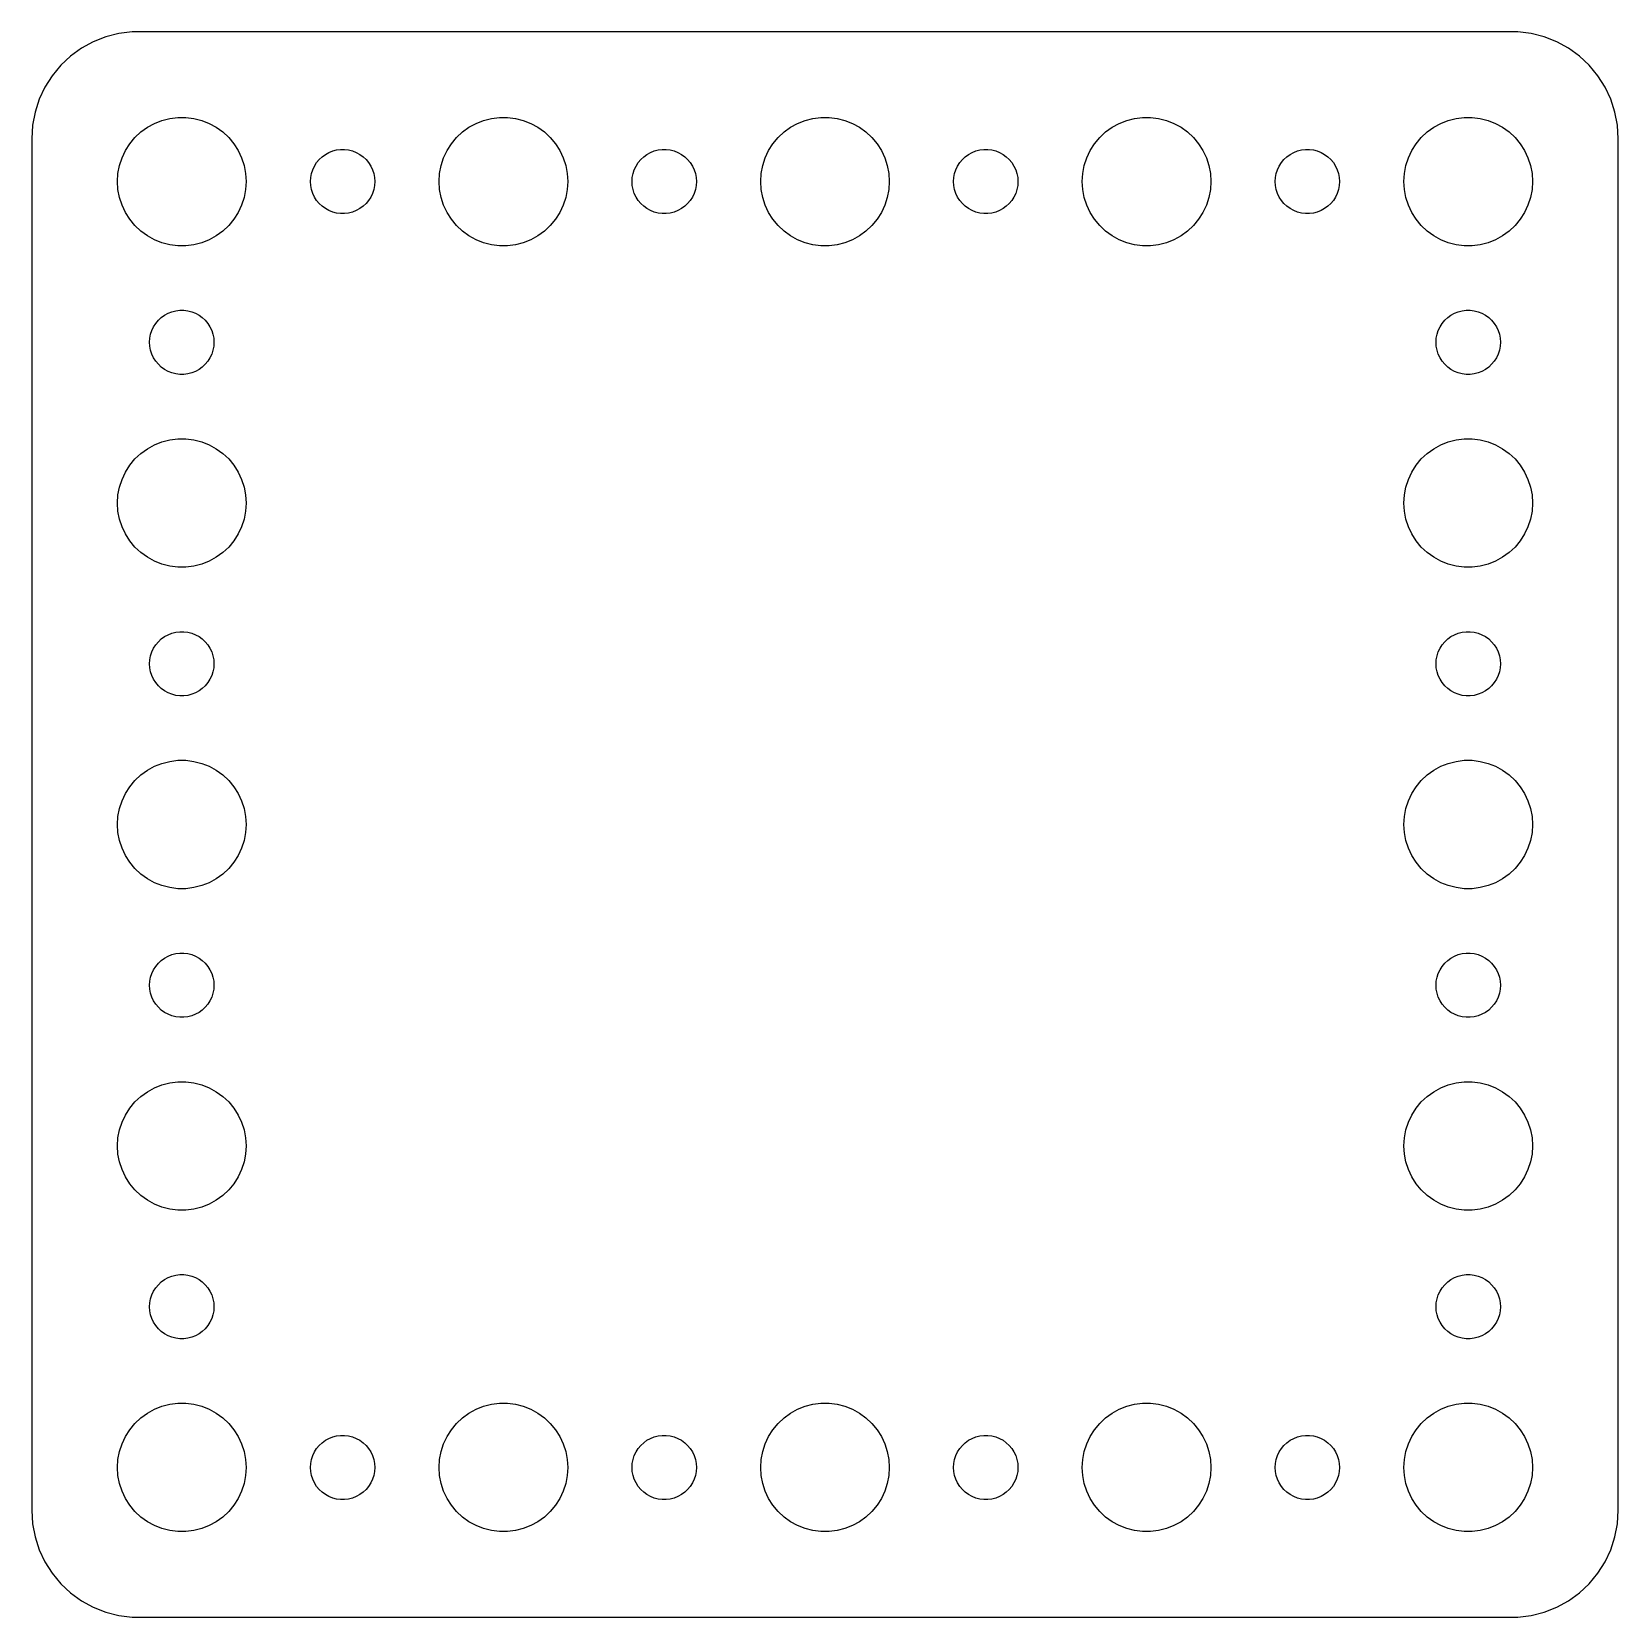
# Model space of a CAD drawing. Header units: metres. Extents: x -37 to 37, y 47 to 121.
import ezdxf

# ---------------------------------------------------------------- set-up
doc = ezdxf.new("R2010")
doc.units = ezdxf.units.M

msp = doc.modelspace()

# ---------------------------------------------------------------- linework, layer by layer
for p, q in [((-33.5451, 120.755), (-34.1289, 120.524)), ((-32.9369, 120.911), (-33.5451, 120.755)), ((-32.3139, 120.99), (-32.9369, 120.911)), ((32.3139, 120.99), (-32.3139, 120.99)), ((32.9369, 120.911), (32.3139, 120.99)), ((33.5451, 120.755), (32.9369, 120.911)), ((34.1289, 120.524), (33.5451, 120.755)), ((-34.6791, 120.222), (-35.1871, 119.853)), ((-34.1289, 120.524), (-34.6791, 120.222)), ((34.6791, 120.222), (34.1289, 120.524)), ((35.1871, 119.853), (34.6791, 120.222)), ((-35.6448, 119.423), (-36.0451, 118.939)), ((-35.1871, 119.853), (-35.6448, 119.423)), ((35.6448, 119.423), (35.1871, 119.853)), ((36.0451, 118.939), (35.6448, 119.423)), ((-36.3815, 118.409), (-36.6489, 117.841)), ((-36.0451, 118.939), (-36.3815, 118.409)), ((36.3815, 118.409), (36.0451, 118.939)), ((36.6489, 117.841), (36.3815, 118.409)), ((-36.6489, 117.841), (-36.8429, 117.243)), ((36.8429, 117.243), (36.6489, 117.841)), ((-36.8429, 117.243), (-36.9606, 116.627)), ((-30.927, 116.853), (-30.5621, 116.947)), ((-30.5621, 116.947), (-30.1884, 116.994)), ((-30.1884, 116.994), (-29.8116, 116.994)), ((-29.8116, 116.994), (-29.4379, 116.947)), ((-29.4379, 116.947), (-29.0729, 116.853)), ((-15.927, 116.853), (-15.5621, 116.947)), ((-15.5621, 116.947), (-15.1884, 116.994)), ((-15.1884, 116.994), (-14.8116, 116.994)), ((-14.8116, 116.994), (-14.4379, 116.947)), ((-14.4379, 116.947), (-14.0729, 116.853)), ((-0.92705, 116.853), (-0.56213, 116.947)), ((-0.56213, 116.947), (-0.18837, 116.994)), ((-0.18837, 116.994), (0.18837, 116.994)), ((0.18837, 116.994), (0.56213, 116.947)), ((0.56213, 116.947), (0.92705, 116.853)), ((14.0729, 116.853), (14.4379, 116.947)), ((14.4379, 116.947), (14.8116, 116.994)), ((14.8116, 116.994), (15.1884, 116.994)), ((15.1884, 116.994), (15.5621, 116.947)), ((15.5621, 116.947), (15.927, 116.853)), ((29.0729, 116.853), (29.4379, 116.947)), ((29.4379, 116.947), (29.8116, 116.994)), ((29.8116, 116.994), (30.1884, 116.994)), ((30.1884, 116.994), (30.5621, 116.947)), ((30.5621, 116.947), (30.927, 116.853)), ((36.9606, 116.627), (36.8429, 117.243)), ((-36.9606, 116.627), (-37, 116)), ((-32.1869, 116.054), (-31.9123, 116.312)), ((-31.9123, 116.312), (-31.6075, 116.533)), ((-31.6075, 116.533), (-31.2773, 116.714)), ((-31.2773, 116.714), (-30.927, 116.853)), ((-29.0729, 116.853), (-28.7227, 116.714)), ((-28.7227, 116.714), (-28.3925, 116.533)), ((-28.3925, 116.533), (-28.0877, 116.312)), ((-28.0877, 116.312), (-27.8131, 116.054)), ((-17.1869, 116.054), (-16.9123, 116.312)), ((-16.9123, 116.312), (-16.6075, 116.533)), ((-16.6075, 116.533), (-16.2773, 116.714)), ((-16.2773, 116.714), (-15.927, 116.853)), ((-14.0729, 116.853), (-13.7227, 116.714)), ((-13.7227, 116.714), (-13.3925, 116.533)), ((-13.3925, 116.533), (-13.0877, 116.312)), ((-13.0877, 116.312), (-12.8131, 116.054)), ((-2.1869, 116.054), (-1.91226, 116.312)), ((-1.91226, 116.312), (-1.60747, 116.533)), ((-1.60747, 116.533), (-1.27733, 116.714)), ((-1.27733, 116.714), (-0.92705, 116.853)), ((0.92705, 116.853), (1.27733, 116.714)), ((1.27733, 116.714), (1.60747, 116.533)), ((1.60747, 116.533), (1.91226, 116.312)), ((1.91226, 116.312), (2.1869, 116.054)), ((12.8131, 116.054), (13.0877, 116.312)), ((13.0877, 116.312), (13.3925, 116.533)), ((13.3925, 116.533), (13.7227, 116.714)), ((13.7227, 116.714), (14.0729, 116.853)), ((15.927, 116.853), (16.2773, 116.714)), ((16.2773, 116.714), (16.6075, 116.533)), ((16.6075, 116.533), (16.9123, 116.312)), ((16.9123, 116.312), (17.1869, 116.054)), ((27.8131, 116.054), (28.0877, 116.312)), ((28.0877, 116.312), (28.3925, 116.533)), ((28.3925, 116.533), (28.7227, 116.714)), ((28.7227, 116.714), (29.0729, 116.853)), ((30.927, 116.853), (31.2773, 116.714)), ((31.2773, 116.714), (31.6075, 116.533)), ((31.6075, 116.533), (31.9123, 116.312)), ((31.9123, 116.312), (32.1869, 116.054)), ((37, 116), (36.9606, 116.627)), ((-37, 116), (-37, 52)), ((-32.7893, 115.104), (-32.6289, 115.445)), ((-32.6289, 115.445), (-32.427, 115.763)), ((-32.427, 115.763), (-32.1869, 116.054)), ((-27.8131, 116.054), (-27.5729, 115.763)), ((-27.5729, 115.763), (-27.3711, 115.445)), ((-27.3711, 115.445), (-27.2107, 115.104)), ((-22.9635, 115.427), (-22.7811, 115.473)), ((-22.7811, 115.473), (-22.5942, 115.497)), ((-22.5942, 115.497), (-22.4058, 115.497)), ((-22.4058, 115.497), (-22.2189, 115.473)), ((-22.2189, 115.473), (-22.0365, 115.427)), ((-17.7893, 115.104), (-17.6289, 115.445)), ((-17.6289, 115.445), (-17.427, 115.763)), ((-17.427, 115.763), (-17.1869, 116.054)), ((-12.8131, 116.054), (-12.5729, 115.763)), ((-12.5729, 115.763), (-12.3711, 115.445)), ((-12.3711, 115.445), (-12.2107, 115.104)), ((-7.96352, 115.427), (-7.78107, 115.473)), ((-7.78107, 115.473), (-7.59418, 115.497)), ((-7.59418, 115.497), (-7.40581, 115.497)), ((-7.40581, 115.497), (-7.21892, 115.473)), ((-7.21892, 115.473), (-7.03647, 115.427)), ((-2.78932, 115.104), (-2.62891, 115.445)), ((-2.62891, 115.445), (-2.42705, 115.763)), ((-2.42705, 115.763), (-2.1869, 116.054)), ((2.1869, 116.054), (2.42705, 115.763)), ((2.42705, 115.763), (2.62891, 115.445)), ((2.62891, 115.445), (2.78932, 115.104)), ((7.03647, 115.427), (7.21892, 115.473)), ((7.21892, 115.473), (7.40581, 115.497)), ((7.40581, 115.497), (7.59418, 115.497)), ((7.59418, 115.497), (7.78107, 115.473)), ((7.78107, 115.473), (7.96352, 115.427)), ((12.2107, 115.104), (12.3711, 115.445)), ((12.3711, 115.445), (12.5729, 115.763)), ((12.5729, 115.763), (12.8131, 116.054)), ((17.1869, 116.054), (17.427, 115.763)), ((17.427, 115.763), (17.6289, 115.445)), ((17.6289, 115.445), (17.7893, 115.104)), ((22.0365, 115.427), (22.2189, 115.473)), ((22.2189, 115.473), (22.4058, 115.497)), ((22.4058, 115.497), (22.5942, 115.497)), ((22.5942, 115.497), (22.7811, 115.473)), ((22.7811, 115.473), (22.9635, 115.427)), ((27.2107, 115.104), (27.3711, 115.445)), ((27.3711, 115.445), (27.5729, 115.763)), ((27.5729, 115.763), (27.8131, 116.054)), ((32.1869, 116.054), (32.427, 115.763)), ((32.427, 115.763), (32.6289, 115.445)), ((32.6289, 115.445), (32.7893, 115.104)), ((37, 52), (37, 116)), ((-32.9763, 114.376), (-32.9057, 114.746)), ((-32.9057, 114.746), (-32.7893, 115.104)), ((-27.2107, 115.104), (-27.0942, 114.746)), ((-27.0942, 114.746), (-27.0237, 114.376)), ((-23.8947, 114.552), (-23.8145, 114.723)), ((-23.8145, 114.723), (-23.7135, 114.882)), ((-23.7135, 114.882), (-23.5934, 115.027)), ((-23.5934, 115.027), (-23.4561, 115.156)), ((-23.4561, 115.156), (-23.3037, 115.266)), ((-23.3037, 115.266), (-23.1387, 115.357)), ((-23.1387, 115.357), (-22.9635, 115.427)), ((-22.0365, 115.427), (-21.8613, 115.357)), ((-21.8613, 115.357), (-21.6963, 115.266)), ((-21.6963, 115.266), (-21.5439, 115.156)), ((-21.5439, 115.156), (-21.4065, 115.027)), ((-21.4065, 115.027), (-21.2865, 114.882)), ((-21.2865, 114.882), (-21.1855, 114.723)), ((-21.1855, 114.723), (-21.1053, 114.552)), ((-17.9763, 114.376), (-17.9057, 114.746)), ((-17.9057, 114.746), (-17.7893, 115.104)), ((-12.2107, 115.104), (-12.0942, 114.746)), ((-12.0942, 114.746), (-12.0237, 114.376)), ((-8.89465, 114.552), (-8.81445, 114.723)), ((-8.81445, 114.723), (-8.71352, 114.882)), ((-8.71352, 114.882), (-8.59344, 115.027)), ((-8.59344, 115.027), (-8.45613, 115.156)), ((-8.45613, 115.156), (-8.30373, 115.266)), ((-8.30373, 115.266), (-8.13866, 115.357)), ((-8.13866, 115.357), (-7.96352, 115.427)), ((-7.03647, 115.427), (-6.86133, 115.357)), ((-6.86133, 115.357), (-6.69626, 115.266)), ((-6.69626, 115.266), (-6.54385, 115.156)), ((-6.54385, 115.156), (-6.40654, 115.027)), ((-6.40654, 115.027), (-6.28647, 114.882)), ((-6.28647, 114.882), (-6.18553, 114.723)), ((-6.18553, 114.723), (-6.10533, 114.552)), ((-2.97633, 114.376), (-2.90575, 114.746)), ((-2.90575, 114.746), (-2.78932, 115.104)), ((2.78932, 115.104), (2.90575, 114.746)), ((2.90575, 114.746), (2.97633, 114.376)), ((6.10533, 114.552), (6.18553, 114.723)), ((6.18553, 114.723), (6.28647, 114.882)), ((6.28647, 114.882), (6.40654, 115.027)), ((6.40654, 115.027), (6.54385, 115.156)), ((6.54385, 115.156), (6.69626, 115.266)), ((6.69626, 115.266), (6.86133, 115.357)), ((6.86133, 115.357), (7.03647, 115.427)), ((7.96352, 115.427), (8.13866, 115.357)), ((8.13866, 115.357), (8.30373, 115.266)), ((8.30373, 115.266), (8.45613, 115.156)), ((8.45613, 115.156), (8.59344, 115.027)), ((8.59344, 115.027), (8.71352, 114.882)), ((8.71352, 114.882), (8.81445, 114.723)), ((8.81445, 114.723), (8.89465, 114.552)), ((12.0237, 114.376), (12.0942, 114.746)), ((12.0942, 114.746), (12.2107, 115.104)), ((17.7893, 115.104), (17.9057, 114.746)), ((17.9057, 114.746), (17.9763, 114.376)), ((21.1053, 114.552), (21.1855, 114.723)), ((21.1855, 114.723), (21.2865, 114.882)), ((21.2865, 114.882), (21.4065, 115.027)), ((21.4065, 115.027), (21.5439, 115.156)), ((21.5439, 115.156), (21.6963, 115.266)), ((21.6963, 115.266), (21.8613, 115.357)), ((21.8613, 115.357), (22.0365, 115.427)), ((22.9635, 115.427), (23.1387, 115.357)), ((23.1387, 115.357), (23.3037, 115.266)), ((23.3037, 115.266), (23.4561, 115.156)), ((23.4561, 115.156), (23.5934, 115.027)), ((23.5934, 115.027), (23.7135, 114.882)), ((23.7135, 114.882), (23.8145, 114.723)), ((23.8145, 114.723), (23.8947, 114.552)), ((27.0237, 114.376), (27.0942, 114.746)), ((27.0942, 114.746), (27.2107, 115.104)), ((32.7893, 115.104), (32.9057, 114.746)), ((32.9057, 114.746), (32.9763, 114.376)), ((-33, 114), (-32.9763, 114.376)), ((-32.9763, 113.624), (-33, 114)), ((-27.0237, 114.376), (-27, 114)), ((-27, 114), (-27.0237, 113.624)), ((-24, 114), (-23.9882, 114.188)), ((-23.9882, 113.812), (-24, 114)), ((-23.9882, 114.188), (-23.9529, 114.373)), ((-23.9529, 114.373), (-23.8947, 114.552)), ((-21.1053, 114.552), (-21.0471, 114.373)), ((-21.0471, 114.373), (-21.0118, 114.188)), ((-21.0118, 114.188), (-21, 114)), ((-21, 114), (-21.0118, 113.812)), ((-18, 114), (-17.9763, 114.376)), ((-17.9763, 113.624), (-18, 114)), ((-12.0237, 114.376), (-12, 114)), ((-12, 114), (-12.0237, 113.624)), ((-9, 114), (-8.98816, 114.188)), ((-8.98816, 113.812), (-9, 114)), ((-8.98816, 114.188), (-8.95287, 114.373)), ((-8.95287, 114.373), (-8.89465, 114.552)), ((-6.10533, 114.552), (-6.04712, 114.373)), ((-6.04712, 114.373), (-6.01183, 114.188)), ((-6.01183, 114.188), (-6, 114)), ((-6, 114), (-6.01183, 113.812)), ((-3, 114), (-2.97633, 114.376)), ((-2.97633, 113.624), (-3, 114)), ((2.97633, 114.376), (3, 114)), ((3, 114), (2.97633, 113.624)), ((6, 114), (6.01183, 114.188)), ((6.01183, 113.812), (6, 114)), ((6.01183, 114.188), (6.04712, 114.373)), ((6.04712, 114.373), (6.10533, 114.552)), ((8.89465, 114.552), (8.95287, 114.373)), ((8.95287, 114.373), (8.98816, 114.188)), ((8.98816, 114.188), (9, 114)), ((9, 114), (8.98816, 113.812)), ((12, 114), (12.0237, 114.376)), ((12.0237, 113.624), (12, 114)), ((17.9763, 114.376), (18, 114)), ((18, 114), (17.9763, 113.624)), ((21, 114), (21.0118, 114.188)), ((21.0118, 113.812), (21, 114)), ((21.0118, 114.188), (21.0471, 114.373)), ((21.0471, 114.373), (21.1053, 114.552)), ((23.8947, 114.552), (23.9529, 114.373)), ((23.9529, 114.373), (23.9882, 114.188)), ((23.9882, 114.188), (24, 114)), ((24, 114), (23.9882, 113.812)), ((27, 114), (27.0237, 114.376)), ((27.0237, 113.624), (27, 114)), ((32.9763, 114.376), (33, 114)), ((33, 114), (32.9763, 113.624)), ((-32.9057, 113.254), (-32.9763, 113.624)), ((-32.7893, 112.896), (-32.9057, 113.254)), ((-27.0942, 113.254), (-27.2107, 112.896)), ((-27.0237, 113.624), (-27.0942, 113.254)), ((-23.9529, 113.627), (-23.9882, 113.812)), ((-23.8947, 113.448), (-23.9529, 113.627)), ((-23.8145, 113.277), (-23.8947, 113.448)), ((-23.7135, 113.118), (-23.8145, 113.277)), ((-21.1855, 113.277), (-21.2865, 113.118)), ((-21.1053, 113.448), (-21.1855, 113.277)), ((-21.0471, 113.627), (-21.1053, 113.448)), ((-21.0118, 113.812), (-21.0471, 113.627)), ((-17.9057, 113.254), (-17.9763, 113.624)), ((-17.7893, 112.896), (-17.9057, 113.254)), ((-12.0942, 113.254), (-12.2107, 112.896)), ((-12.0237, 113.624), (-12.0942, 113.254)), ((-8.95287, 113.627), (-8.98816, 113.812)), ((-8.89465, 113.448), (-8.95287, 113.627)), ((-8.81445, 113.277), (-8.89465, 113.448)), ((-8.71352, 113.118), (-8.81445, 113.277)), ((-6.18553, 113.277), (-6.28647, 113.118)), ((-6.10533, 113.448), (-6.18553, 113.277)), ((-6.04712, 113.627), (-6.10533, 113.448)), ((-6.01183, 113.812), (-6.04712, 113.627)), ((-2.90575, 113.254), (-2.97633, 113.624)), ((-2.78932, 112.896), (-2.90575, 113.254)), ((2.90575, 113.254), (2.78932, 112.896)), ((2.97633, 113.624), (2.90575, 113.254)), ((6.04712, 113.627), (6.01183, 113.812)), ((6.10533, 113.448), (6.04712, 113.627)), ((6.18553, 113.277), (6.10533, 113.448)), ((6.28647, 113.118), (6.18553, 113.277)), ((8.81445, 113.277), (8.71352, 113.118)), ((8.89465, 113.448), (8.81445, 113.277)), ((8.95287, 113.627), (8.89465, 113.448)), ((8.98816, 113.812), (8.95287, 113.627)), ((12.0942, 113.254), (12.0237, 113.624)), ((12.2107, 112.896), (12.0942, 113.254)), ((17.9057, 113.254), (17.7893, 112.896)), ((17.9763, 113.624), (17.9057, 113.254)), ((21.0471, 113.627), (21.0118, 113.812)), ((21.1053, 113.448), (21.0471, 113.627)), ((21.1855, 113.277), (21.1053, 113.448)), ((21.2865, 113.118), (21.1855, 113.277)), ((23.8145, 113.277), (23.7135, 113.118)), ((23.8947, 113.448), (23.8145, 113.277)), ((23.9529, 113.627), (23.8947, 113.448)), ((23.9882, 113.812), (23.9529, 113.627)), ((27.0942, 113.254), (27.0237, 113.624)), ((27.2107, 112.896), (27.0942, 113.254)), ((32.9057, 113.254), (32.7893, 112.896)), ((32.9763, 113.624), (32.9057, 113.254)), ((-32.6289, 112.555), (-32.7893, 112.896)), ((-32.427, 112.237), (-32.6289, 112.555)), ((-27.3711, 112.555), (-27.5729, 112.237)), ((-27.2107, 112.896), (-27.3711, 112.555)), ((-23.5934, 112.973), (-23.7135, 113.118)), ((-23.4561, 112.844), (-23.5934, 112.973)), ((-23.3037, 112.734), (-23.4561, 112.844)), ((-23.1387, 112.643), (-23.3037, 112.734)), ((-22.9635, 112.573), (-23.1387, 112.643)), ((-22.7811, 112.527), (-22.9635, 112.573)), ((-22.5942, 112.503), (-22.7811, 112.527)), ((-22.4058, 112.503), (-22.5942, 112.503)), ((-22.2189, 112.527), (-22.4058, 112.503)), ((-22.0365, 112.573), (-22.2189, 112.527)), ((-21.8613, 112.643), (-22.0365, 112.573)), ((-21.6963, 112.734), (-21.8613, 112.643)), ((-21.5439, 112.844), (-21.6963, 112.734)), ((-21.4065, 112.973), (-21.5439, 112.844)), ((-21.2865, 113.118), (-21.4065, 112.973)), ((-17.6289, 112.555), (-17.7893, 112.896)), ((-17.427, 112.237), (-17.6289, 112.555)), ((-12.3711, 112.555), (-12.5729, 112.237)), ((-12.2107, 112.896), (-12.3711, 112.555)), ((-8.59344, 112.973), (-8.71352, 113.118)), ((-8.45613, 112.844), (-8.59344, 112.973)), ((-8.30373, 112.734), (-8.45613, 112.844)), ((-8.13866, 112.643), (-8.30373, 112.734)), ((-7.96352, 112.573), (-8.13866, 112.643)), ((-7.78107, 112.527), (-7.96352, 112.573)), ((-7.59418, 112.503), (-7.78107, 112.527)), ((-7.40581, 112.503), (-7.59418, 112.503)), ((-7.21892, 112.527), (-7.40581, 112.503)), ((-7.03647, 112.573), (-7.21892, 112.527)), ((-6.86133, 112.643), (-7.03647, 112.573)), ((-6.69626, 112.734), (-6.86133, 112.643)), ((-6.54385, 112.844), (-6.69626, 112.734)), ((-6.40654, 112.973), (-6.54385, 112.844)), ((-6.28647, 113.118), (-6.40654, 112.973)), ((-2.62891, 112.555), (-2.78932, 112.896)), ((-2.42705, 112.237), (-2.62891, 112.555)), ((2.62891, 112.555), (2.42705, 112.237)), ((2.78932, 112.896), (2.62891, 112.555)), ((6.40654, 112.973), (6.28647, 113.118)), ((6.54385, 112.844), (6.40654, 112.973)), ((6.69626, 112.734), (6.54385, 112.844)), ((6.86133, 112.643), (6.69626, 112.734)), ((7.03647, 112.573), (6.86133, 112.643)), ((7.21892, 112.527), (7.03647, 112.573)), ((7.40581, 112.503), (7.21892, 112.527)), ((7.59418, 112.503), (7.40581, 112.503)), ((7.78107, 112.527), (7.59418, 112.503)), ((7.96352, 112.573), (7.78107, 112.527)), ((8.13866, 112.643), (7.96352, 112.573)), ((8.30373, 112.734), (8.13866, 112.643)), ((8.45613, 112.844), (8.30373, 112.734)), ((8.59344, 112.973), (8.45613, 112.844)), ((8.71352, 113.118), (8.59344, 112.973)), ((12.3711, 112.555), (12.2107, 112.896)), ((12.5729, 112.237), (12.3711, 112.555)), ((17.6289, 112.555), (17.427, 112.237)), ((17.7893, 112.896), (17.6289, 112.555)), ((21.4065, 112.973), (21.2865, 113.118)), ((21.5439, 112.844), (21.4065, 112.973)), ((21.6963, 112.734), (21.5439, 112.844)), ((21.8613, 112.643), (21.6963, 112.734)), ((22.0365, 112.573), (21.8613, 112.643)), ((22.2189, 112.527), (22.0365, 112.573)), ((22.4058, 112.503), (22.2189, 112.527)), ((22.5942, 112.503), (22.4058, 112.503)), ((22.7811, 112.527), (22.5942, 112.503)), ((22.9635, 112.573), (22.7811, 112.527)), ((23.1387, 112.643), (22.9635, 112.573)), ((23.3037, 112.734), (23.1387, 112.643)), ((23.4561, 112.844), (23.3037, 112.734)), ((23.5934, 112.973), (23.4561, 112.844)), ((23.7135, 113.118), (23.5934, 112.973)), ((27.3711, 112.555), (27.2107, 112.896)), ((27.5729, 112.237), (27.3711, 112.555)), ((32.6289, 112.555), (32.427, 112.237)), ((32.7893, 112.896), (32.6289, 112.555)), ((-32.1869, 111.946), (-32.427, 112.237)), ((-31.9123, 111.688), (-32.1869, 111.946)), ((-27.8131, 111.946), (-28.0877, 111.688)), ((-27.5729, 112.237), (-27.8131, 111.946)), ((-17.1869, 111.946), (-17.427, 112.237)), ((-16.9123, 111.688), (-17.1869, 111.946)), ((-12.8131, 111.946), (-13.0877, 111.688)), ((-12.5729, 112.237), (-12.8131, 111.946)), ((-2.1869, 111.946), (-2.42705, 112.237)), ((-1.91226, 111.688), (-2.1869, 111.946)), ((2.1869, 111.946), (1.91226, 111.688)), ((2.42705, 112.237), (2.1869, 111.946)), ((12.8131, 111.946), (12.5729, 112.237)), ((13.0877, 111.688), (12.8131, 111.946)), ((17.1869, 111.946), (16.9123, 111.688)), ((17.427, 112.237), (17.1869, 111.946)), ((27.8131, 111.946), (27.5729, 112.237)), ((28.0877, 111.688), (27.8131, 111.946)), ((32.1869, 111.946), (31.9123, 111.688)), ((32.427, 112.237), (32.1869, 111.946)), ((-31.6075, 111.467), (-31.9123, 111.688)), ((-31.2773, 111.286), (-31.6075, 111.467)), ((-30.927, 111.147), (-31.2773, 111.286)), ((-30.5621, 111.053), (-30.927, 111.147)), ((-30.1884, 111.006), (-30.5621, 111.053)), ((-29.8116, 111.006), (-30.1884, 111.006)), ((-29.4379, 111.053), (-29.8116, 111.006)), ((-29.0729, 111.147), (-29.4379, 111.053)), ((-28.7227, 111.286), (-29.0729, 111.147)), ((-28.3925, 111.467), (-28.7227, 111.286)), ((-28.0877, 111.688), (-28.3925, 111.467)), ((-16.6075, 111.467), (-16.9123, 111.688)), ((-16.2773, 111.286), (-16.6075, 111.467)), ((-15.927, 111.147), (-16.2773, 111.286)), ((-15.5621, 111.053), (-15.927, 111.147)), ((-15.1884, 111.006), (-15.5621, 111.053)), ((-14.8116, 111.006), (-15.1884, 111.006)), ((-14.4379, 111.053), (-14.8116, 111.006)), ((-14.0729, 111.147), (-14.4379, 111.053)), ((-13.7227, 111.286), (-14.0729, 111.147)), ((-13.3925, 111.467), (-13.7227, 111.286)), ((-13.0877, 111.688), (-13.3925, 111.467)), ((-1.60747, 111.467), (-1.91226, 111.688)), ((-1.27733, 111.286), (-1.60747, 111.467)), ((-0.92705, 111.147), (-1.27733, 111.286)), ((-0.56213, 111.053), (-0.92705, 111.147)), ((-0.18837, 111.006), (-0.56213, 111.053)), ((0.18837, 111.006), (-0.18837, 111.006)), ((0.56213, 111.053), (0.18837, 111.006)), ((0.92705, 111.147), (0.56213, 111.053)), ((1.27733, 111.286), (0.92705, 111.147)), ((1.60747, 111.467), (1.27733, 111.286)), ((1.91226, 111.688), (1.60747, 111.467)), ((13.3925, 111.467), (13.0877, 111.688)), ((13.7227, 111.286), (13.3925, 111.467)), ((14.0729, 111.147), (13.7227, 111.286)), ((14.4379, 111.053), (14.0729, 111.147)), ((14.8116, 111.006), (14.4379, 111.053)), ((15.1884, 111.006), (14.8116, 111.006)), ((15.5621, 111.053), (15.1884, 111.006)), ((15.927, 111.147), (15.5621, 111.053)), ((16.2773, 111.286), (15.927, 111.147)), ((16.6075, 111.467), (16.2773, 111.286)), ((16.9123, 111.688), (16.6075, 111.467)), ((28.3925, 111.467), (28.0877, 111.688)), ((28.7227, 111.286), (28.3925, 111.467)), ((29.0729, 111.147), (28.7227, 111.286)), ((29.4379, 111.053), (29.0729, 111.147)), ((29.8116, 111.006), (29.4379, 111.053)), ((30.1884, 111.006), (29.8116, 111.006)), ((30.5621, 111.053), (30.1884, 111.006)), ((30.927, 111.147), (30.5621, 111.053)), ((31.2773, 111.286), (30.927, 111.147)), ((31.6075, 111.467), (31.2773, 111.286)), ((31.9123, 111.688), (31.6075, 111.467)), ((-31.3145, 107.223), (-31.2135, 107.382)), ((-31.2135, 107.382), (-31.0934, 107.527)), ((-31.0934, 107.527), (-30.9561, 107.656)), ((-30.9561, 107.656), (-30.8037, 107.766)), ((-30.8037, 107.766), (-30.6387, 107.857)), ((-30.6387, 107.857), (-30.4635, 107.927)), ((-30.4635, 107.927), (-30.2811, 107.973)), ((-30.2811, 107.973), (-30.0942, 107.997)), ((-30.0942, 107.997), (-29.9058, 107.997)), ((-29.9058, 107.997), (-29.7189, 107.973)), ((-29.7189, 107.973), (-29.5365, 107.927)), ((-29.5365, 107.927), (-29.3613, 107.857)), ((-29.3613, 107.857), (-29.1963, 107.766)), ((-29.1963, 107.766), (-29.0439, 107.656)), ((-29.0439, 107.656), (-28.9065, 107.527)), ((-28.9065, 107.527), (-28.7865, 107.382)), ((-28.7865, 107.382), (-28.6855, 107.223)), ((28.6855, 107.223), (28.7865, 107.382)), ((28.7865, 107.382), (28.9065, 107.527)), ((28.9065, 107.527), (29.0439, 107.656)), ((29.0439, 107.656), (29.1963, 107.766)), ((29.1963, 107.766), (29.3613, 107.857)), ((29.3613, 107.857), (29.5365, 107.927)), ((29.5365, 107.927), (29.7189, 107.973)), ((29.7189, 107.973), (29.9058, 107.997)), ((29.9058, 107.997), (30.0942, 107.997)), ((30.0942, 107.997), (30.2811, 107.973)), ((30.2811, 107.973), (30.4635, 107.927)), ((30.4635, 107.927), (30.6387, 107.857)), ((30.6387, 107.857), (30.8037, 107.766)), ((30.8037, 107.766), (30.9561, 107.656)), ((30.9561, 107.656), (31.0934, 107.527)), ((31.0934, 107.527), (31.2135, 107.382)), ((31.2135, 107.382), (31.3145, 107.223)), ((-31.5, 106.5), (-31.4882, 106.688)), ((-31.4882, 106.688), (-31.4529, 106.873)), ((-31.4529, 106.873), (-31.3947, 107.052)), ((-31.3947, 107.052), (-31.3145, 107.223)), ((-28.6855, 107.223), (-28.6053, 107.052)), ((-28.6053, 107.052), (-28.5471, 106.873)), ((-28.5471, 106.873), (-28.5118, 106.688)), ((-28.5118, 106.688), (-28.5, 106.5)), ((28.5, 106.5), (28.5118, 106.688)), ((28.5118, 106.688), (28.5471, 106.873)), ((28.5471, 106.873), (28.6053, 107.052)), ((28.6053, 107.052), (28.6855, 107.223)), ((31.3145, 107.223), (31.3947, 107.052)), ((31.3947, 107.052), (31.4529, 106.873)), ((31.4529, 106.873), (31.4882, 106.688)), ((31.4882, 106.688), (31.5, 106.5)), ((-31.4882, 106.312), (-31.5, 106.5)), ((-31.4529, 106.127), (-31.4882, 106.312)), ((-31.3947, 105.948), (-31.4529, 106.127)), ((-31.3145, 105.777), (-31.3947, 105.948)), ((-28.6053, 105.948), (-28.6855, 105.777)), ((-28.5471, 106.127), (-28.6053, 105.948)), ((-28.5118, 106.312), (-28.5471, 106.127)), ((-28.5, 106.5), (-28.5118, 106.312)), ((28.5118, 106.312), (28.5, 106.5)), ((28.5471, 106.127), (28.5118, 106.312)), ((28.6053, 105.948), (28.5471, 106.127)), ((28.6855, 105.777), (28.6053, 105.948)), ((31.3947, 105.948), (31.3145, 105.777)), ((31.4529, 106.127), (31.3947, 105.948)), ((31.4882, 106.312), (31.4529, 106.127)), ((31.5, 106.5), (31.4882, 106.312)), ((-31.2135, 105.618), (-31.3145, 105.777)), ((-31.0934, 105.473), (-31.2135, 105.618)), ((-30.9561, 105.344), (-31.0934, 105.473)), ((-30.8037, 105.234), (-30.9561, 105.344)), ((-30.6387, 105.143), (-30.8037, 105.234)), ((-30.4635, 105.073), (-30.6387, 105.143)), ((-29.3613, 105.143), (-29.5365, 105.073)), ((-29.1963, 105.234), (-29.3613, 105.143)), ((-29.0439, 105.344), (-29.1963, 105.234)), ((-28.9065, 105.473), (-29.0439, 105.344)), ((-28.7865, 105.618), (-28.9065, 105.473)), ((-28.6855, 105.777), (-28.7865, 105.618)), ((28.7865, 105.618), (28.6855, 105.777)), ((28.9065, 105.473), (28.7865, 105.618)), ((29.0439, 105.344), (28.9065, 105.473)), ((29.1963, 105.234), (29.0439, 105.344)), ((29.3613, 105.143), (29.1963, 105.234)), ((29.5365, 105.073), (29.3613, 105.143)), ((30.6387, 105.143), (30.4635, 105.073)), ((30.8037, 105.234), (30.6387, 105.143)), ((30.9561, 105.344), (30.8037, 105.234)), ((31.0934, 105.473), (30.9561, 105.344)), ((31.2135, 105.618), (31.0934, 105.473)), ((31.3145, 105.777), (31.2135, 105.618)), ((-30.2811, 105.027), (-30.4635, 105.073)), ((-30.0942, 105.003), (-30.2811, 105.027)), ((-29.9058, 105.003), (-30.0942, 105.003)), ((-29.7189, 105.027), (-29.9058, 105.003)), ((-29.5365, 105.073), (-29.7189, 105.027)), ((29.7189, 105.027), (29.5365, 105.073)), ((29.9058, 105.003), (29.7189, 105.027)), ((30.0942, 105.003), (29.9058, 105.003)), ((30.2811, 105.027), (30.0942, 105.003)), ((30.4635, 105.073), (30.2811, 105.027)), ((-31.9123, 101.312), (-31.6075, 101.533)), ((-31.6075, 101.533), (-31.2773, 101.714)), ((-31.2773, 101.714), (-30.927, 101.853)), ((-30.927, 101.853), (-30.5621, 101.947)), ((-30.5621, 101.947), (-30.1884, 101.994)), ((-30.1884, 101.994), (-29.8116, 101.994)), ((-29.8116, 101.994), (-29.4379, 101.947)), ((-29.4379, 101.947), (-29.0729, 101.853)), ((-29.0729, 101.853), (-28.7227, 101.714)), ((-28.7227, 101.714), (-28.3925, 101.533)), ((-28.3925, 101.533), (-28.0877, 101.312)), ((28.0877, 101.312), (28.3925, 101.533)), ((28.3925, 101.533), (28.7227, 101.714)), ((28.7227, 101.714), (29.0729, 101.853)), ((29.0729, 101.853), (29.4379, 101.947)), ((29.4379, 101.947), (29.8116, 101.994)), ((29.8116, 101.994), (30.1884, 101.994)), ((30.1884, 101.994), (30.5621, 101.947)), ((30.5621, 101.947), (30.927, 101.853)), ((30.927, 101.853), (31.2773, 101.714)), ((31.2773, 101.714), (31.6075, 101.533)), ((31.6075, 101.533), (31.9123, 101.312)), ((-32.6289, 100.445), (-32.427, 100.763)), ((-32.427, 100.763), (-32.1869, 101.054)), ((-32.1869, 101.054), (-31.9123, 101.312)), ((-28.0877, 101.312), (-27.8131, 101.054)), ((-27.8131, 101.054), (-27.5729, 100.763)), ((-27.5729, 100.763), (-27.3711, 100.445)), ((27.3711, 100.445), (27.5729, 100.763)), ((27.5729, 100.763), (27.8131, 101.054)), ((27.8131, 101.054), (28.0877, 101.312)), ((31.9123, 101.312), (32.1869, 101.054)), ((32.1869, 101.054), (32.427, 100.763)), ((32.427, 100.763), (32.6289, 100.445)), ((-32.9057, 99.7461), (-32.7893, 100.104)), ((-32.7893, 100.104), (-32.6289, 100.445)), ((-27.3711, 100.445), (-27.2107, 100.104)), ((-27.2107, 100.104), (-27.0942, 99.7461)), ((27.0942, 99.7461), (27.2107, 100.104)), ((27.2107, 100.104), (27.3711, 100.445)), ((32.6289, 100.445), (32.7893, 100.104)), ((32.7893, 100.104), (32.9057, 99.7461)), ((-33, 99), (-32.9763, 99.376)), ((-32.9763, 99.376), (-32.9057, 99.7461)), ((-27.0942, 99.7461), (-27.0237, 99.376)), ((-27.0237, 99.376), (-27, 99)), ((27, 99), (27.0237, 99.376)), ((27.0237, 99.376), (27.0942, 99.7461)), ((32.9057, 99.7461), (32.9763, 99.376)), ((32.9763, 99.376), (33, 99)), ((-32.9763, 98.624), (-33, 99)), ((-32.9057, 98.2539), (-32.9763, 98.624)), ((-27.0237, 98.624), (-27.0942, 98.2539)), ((-27, 99), (-27.0237, 98.624)), ((27.0237, 98.624), (27, 99)), ((27.0942, 98.2539), (27.0237, 98.624)), ((32.9763, 98.624), (32.9057, 98.2539)), ((33, 99), (32.9763, 98.624)), ((-32.7893, 97.8956), (-32.9057, 98.2539)), ((-32.6289, 97.5547), (-32.7893, 97.8956)), ((-27.2107, 97.8956), (-27.3711, 97.5547)), ((-27.0942, 98.2539), (-27.2107, 97.8956)), ((27.2107, 97.8956), (27.0942, 98.2539)), ((27.3711, 97.5547), (27.2107, 97.8956)), ((32.7893, 97.8956), (32.6289, 97.5547)), ((32.9057, 98.2539), (32.7893, 97.8956)), ((-32.427, 97.2366), (-32.6289, 97.5547)), ((-32.1869, 96.9464), (-32.427, 97.2366)), ((-31.9123, 96.6884), (-32.1869, 96.9464)), ((-27.8131, 96.9464), (-28.0877, 96.6884)), ((-27.5729, 97.2366), (-27.8131, 96.9464)), ((-27.3711, 97.5547), (-27.5729, 97.2366)), ((27.5729, 97.2366), (27.3711, 97.5547)), ((27.8131, 96.9464), (27.5729, 97.2366)), ((28.0877, 96.6884), (27.8131, 96.9464)), ((32.1869, 96.9464), (31.9123, 96.6884)), ((32.427, 97.2366), (32.1869, 96.9464)), ((32.6289, 97.5547), (32.427, 97.2366)), ((-31.6075, 96.467), (-31.9123, 96.6884)), ((-31.2773, 96.2855), (-31.6075, 96.467)), ((-30.927, 96.1468), (-31.2773, 96.2855)), ((-28.7227, 96.2855), (-29.0729, 96.1468)), ((-28.3925, 96.467), (-28.7227, 96.2855)), ((-28.0877, 96.6884), (-28.3925, 96.467)), ((28.3925, 96.467), (28.0877, 96.6884)), ((28.7227, 96.2855), (28.3925, 96.467)), ((29.0729, 96.1468), (28.7227, 96.2855)), ((31.2773, 96.2855), (30.927, 96.1468)), ((31.6075, 96.467), (31.2773, 96.2855)), ((31.9123, 96.6884), (31.6075, 96.467)), ((-30.5621, 96.0531), (-30.927, 96.1468)), ((-30.1884, 96.0059), (-30.5621, 96.0531)), ((-29.8116, 96.0059), (-30.1884, 96.0059)), ((-29.4379, 96.0531), (-29.8116, 96.0059)), ((-29.0729, 96.1468), (-29.4379, 96.0531)), ((29.4379, 96.0531), (29.0729, 96.1468)), ((29.8116, 96.0059), (29.4379, 96.0531)), ((30.1884, 96.0059), (29.8116, 96.0059)), ((30.5621, 96.0531), (30.1884, 96.0059)), ((30.927, 96.1468), (30.5621, 96.0531)), ((-31.2135, 92.3817), (-31.0934, 92.5268)), ((-31.0934, 92.5268), (-30.9561, 92.6558)), ((-30.9561, 92.6558), (-30.8037, 92.7665)), ((-30.8037, 92.7665), (-30.6387, 92.8572)), ((-30.6387, 92.8572), (-30.4635, 92.9266)), ((-30.4635, 92.9266), (-30.2811, 92.9734)), ((-30.2811, 92.9734), (-30.0942, 92.997)), ((-30.0942, 92.997), (-29.9058, 92.997)), ((-29.9058, 92.997), (-29.7189, 92.9734)), ((-29.7189, 92.9734), (-29.5365, 92.9266)), ((-29.5365, 92.9266), (-29.3613, 92.8572)), ((-29.3613, 92.8572), (-29.1963, 92.7665)), ((-29.1963, 92.7665), (-29.0439, 92.6558)), ((-29.0439, 92.6558), (-28.9065, 92.5268)), ((-28.9065, 92.5268), (-28.7865, 92.3817)), ((28.7865, 92.3817), (28.9065, 92.5268)), ((28.9065, 92.5268), (29.0439, 92.6558)), ((29.0439, 92.6558), (29.1963, 92.7665)), ((29.1963, 92.7665), (29.3613, 92.8572)), ((29.3613, 92.8572), (29.5365, 92.9266)), ((29.5365, 92.9266), (29.7189, 92.9734)), ((29.7189, 92.9734), (29.9058, 92.997)), ((29.9058, 92.997), (30.0942, 92.997)), ((30.0942, 92.997), (30.2811, 92.9734)), ((30.2811, 92.9734), (30.4635, 92.9266)), ((30.4635, 92.9266), (30.6387, 92.8572)), ((30.6387, 92.8572), (30.8037, 92.7665)), ((30.8037, 92.7665), (30.9561, 92.6558)), ((30.9561, 92.6558), (31.0934, 92.5268)), ((31.0934, 92.5268), (31.2135, 92.3817)), ((-31.4882, 91.688), (-31.4529, 91.873)), ((-31.4529, 91.873), (-31.3947, 92.0522)), ((-31.3947, 92.0522), (-31.3145, 92.2226)), ((-31.3145, 92.2226), (-31.2135, 92.3817)), ((-28.7865, 92.3817), (-28.6855, 92.2226)), ((-28.6855, 92.2226), (-28.6053, 92.0522)), ((-28.6053, 92.0522), (-28.5471, 91.873)), ((-28.5471, 91.873), (-28.5118, 91.688)), ((28.5118, 91.688), (28.5471, 91.873)), ((28.5471, 91.873), (28.6053, 92.0522)), ((28.6053, 92.0522), (28.6855, 92.2226)), ((28.6855, 92.2226), (28.7865, 92.3817)), ((31.2135, 92.3817), (31.3145, 92.2226)), ((31.3145, 92.2226), (31.3947, 92.0522)), ((31.3947, 92.0522), (31.4529, 91.873)), ((31.4529, 91.873), (31.4882, 91.688)), ((-31.5, 91.5), (-31.4882, 91.688)), ((-31.4882, 91.312), (-31.5, 91.5)), ((-31.4529, 91.127), (-31.4882, 91.312)), ((-31.3947, 90.9478), (-31.4529, 91.127)), ((-28.5471, 91.127), (-28.6053, 90.9478)), ((-28.5118, 91.312), (-28.5471, 91.127)), ((-28.5118, 91.688), (-28.5, 91.5)), ((-28.5, 91.5), (-28.5118, 91.312)), ((28.5, 91.5), (28.5118, 91.688)), ((28.5118, 91.312), (28.5, 91.5)), ((28.5471, 91.127), (28.5118, 91.312)), ((28.6053, 90.9478), (28.5471, 91.127)), ((31.4529, 91.127), (31.3947, 90.9478)), ((31.4882, 91.312), (31.4529, 91.127)), ((31.4882, 91.688), (31.5, 91.5)), ((31.5, 91.5), (31.4882, 91.312)), ((-31.3145, 90.7774), (-31.3947, 90.9478)), ((-31.2135, 90.6183), (-31.3145, 90.7774)), ((-31.0934, 90.4732), (-31.2135, 90.6183)), ((-30.9561, 90.3442), (-31.0934, 90.4732)), ((-30.8037, 90.2335), (-30.9561, 90.3442)), ((-29.0439, 90.3442), (-29.1963, 90.2335)), ((-28.9065, 90.4732), (-29.0439, 90.3442)), ((-28.7865, 90.6183), (-28.9065, 90.4732)), ((-28.6855, 90.7774), (-28.7865, 90.6183)), ((-28.6053, 90.9478), (-28.6855, 90.7774)), ((28.6855, 90.7774), (28.6053, 90.9478)), ((28.7865, 90.6183), (28.6855, 90.7774)), ((28.9065, 90.4732), (28.7865, 90.6183)), ((29.0439, 90.3442), (28.9065, 90.4732)), ((29.1963, 90.2335), (29.0439, 90.3442)), ((30.9561, 90.3442), (30.8037, 90.2335)), ((31.0934, 90.4732), (30.9561, 90.3442)), ((31.2135, 90.6183), (31.0934, 90.4732)), ((31.3145, 90.7774), (31.2135, 90.6183)), ((31.3947, 90.9478), (31.3145, 90.7774)), ((-30.6387, 90.1427), (-30.8037, 90.2335)), ((-30.4635, 90.0734), (-30.6387, 90.1427)), ((-30.2811, 90.0266), (-30.4635, 90.0734)), ((-30.0942, 90.0029), (-30.2811, 90.0266)), ((-29.9058, 90.0029), (-30.0942, 90.0029)), ((-29.7189, 90.0266), (-29.9058, 90.0029)), ((-29.5365, 90.0734), (-29.7189, 90.0266)), ((-29.3613, 90.1427), (-29.5365, 90.0734)), ((-29.1963, 90.2335), (-29.3613, 90.1427)), ((29.3613, 90.1427), (29.1963, 90.2335)), ((29.5365, 90.0734), (29.3613, 90.1427)), ((29.7189, 90.0266), (29.5365, 90.0734)), ((29.9058, 90.0029), (29.7189, 90.0266)), ((30.0942, 90.0029), (29.9058, 90.0029)), ((30.2811, 90.0266), (30.0942, 90.0029)), ((30.4635, 90.0734), (30.2811, 90.0266)), ((30.6387, 90.1427), (30.4635, 90.0734)), ((30.8037, 90.2335), (30.6387, 90.1427)), ((-31.6075, 86.533), (-31.2773, 86.7145)), ((-31.2773, 86.7145), (-30.927, 86.8532)), ((-30.927, 86.8532), (-30.5621, 86.9469)), ((-30.5621, 86.9469), (-30.1884, 86.9941)), ((-30.1884, 86.9941), (-29.8116, 86.9941)), ((-29.8116, 86.9941), (-29.4379, 86.9469)), ((-29.4379, 86.9469), (-29.0729, 86.8532)), ((-29.0729, 86.8532), (-28.7227, 86.7145)), ((-28.7227, 86.7145), (-28.3925, 86.533)), ((28.3925, 86.533), (28.7227, 86.7145)), ((28.7227, 86.7145), (29.0729, 86.8532)), ((29.0729, 86.8532), (29.4379, 86.9469)), ((29.4379, 86.9469), (29.8116, 86.9941)), ((29.8116, 86.9941), (30.1884, 86.9941)), ((30.1884, 86.9941), (30.5621, 86.9469)), ((30.5621, 86.9469), (30.927, 86.8532)), ((30.927, 86.8532), (31.2773, 86.7145)), ((31.2773, 86.7145), (31.6075, 86.533)), ((-32.427, 85.7634), (-32.1869, 86.0536)), ((-32.1869, 86.0536), (-31.9123, 86.3115)), ((-31.9123, 86.3115), (-31.6075, 86.533)), ((-28.3925, 86.533), (-28.0877, 86.3115)), ((-28.0877, 86.3115), (-27.8131, 86.0536)), ((-27.8131, 86.0536), (-27.5729, 85.7634)), ((27.5729, 85.7634), (27.8131, 86.0536)), ((27.8131, 86.0536), (28.0877, 86.3115)), ((28.0877, 86.3115), (28.3925, 86.533)), ((31.6075, 86.533), (31.9123, 86.3115)), ((31.9123, 86.3115), (32.1869, 86.0536)), ((32.1869, 86.0536), (32.427, 85.7634)), ((-32.9057, 84.7461), (-32.7893, 85.1044)), ((-32.7893, 85.1044), (-32.6289, 85.4453)), ((-32.6289, 85.4453), (-32.427, 85.7634)), ((-27.5729, 85.7634), (-27.3711, 85.4453)), ((-27.3711, 85.4453), (-27.2107, 85.1044)), ((-27.2107, 85.1044), (-27.0942, 84.7461)), ((27.0942, 84.7461), (27.2107, 85.1044)), ((27.2107, 85.1044), (27.3711, 85.4453)), ((27.3711, 85.4453), (27.5729, 85.7634)), ((32.427, 85.7634), (32.6289, 85.4453)), ((32.6289, 85.4453), (32.7893, 85.1044)), ((32.7893, 85.1044), (32.9057, 84.7461)), ((-33, 84), (-32.9763, 84.376)), ((-32.9763, 84.376), (-32.9057, 84.7461)), ((-27.0942, 84.7461), (-27.0237, 84.376)), ((-27.0237, 84.376), (-27, 84)), ((27, 84), (27.0237, 84.376)), ((27.0237, 84.376), (27.0942, 84.7461)), ((32.9057, 84.7461), (32.9763, 84.376)), ((32.9763, 84.376), (33, 84)), ((-32.9763, 83.624), (-33, 84)), ((-32.9057, 83.2539), (-32.9763, 83.624)), ((-27.0237, 83.624), (-27.0942, 83.2539)), ((-27, 84), (-27.0237, 83.624)), ((27.0237, 83.624), (27, 84)), ((27.0942, 83.2539), (27.0237, 83.624)), ((32.9763, 83.624), (32.9057, 83.2539)), ((33, 84), (32.9763, 83.624)), ((-32.7893, 82.8956), (-32.9057, 83.2539)), ((-32.6289, 82.5547), (-32.7893, 82.8956)), ((-27.2107, 82.8956), (-27.3711, 82.5547)), ((-27.0942, 83.2539), (-27.2107, 82.8956)), ((27.2107, 82.8956), (27.0942, 83.2539)), ((27.3711, 82.5547), (27.2107, 82.8956)), ((32.7893, 82.8956), (32.6289, 82.5547)), ((32.9057, 83.2539), (32.7893, 82.8956)), ((-32.427, 82.2366), (-32.6289, 82.5547)), ((-32.1869, 81.9464), (-32.427, 82.2366)), ((-27.5729, 82.2366), (-27.8131, 81.9464)), ((-27.3711, 82.5547), (-27.5729, 82.2366)), ((27.5729, 82.2366), (27.3711, 82.5547)), ((27.8131, 81.9464), (27.5729, 82.2366)), ((32.427, 82.2366), (32.1869, 81.9464)), ((32.6289, 82.5547), (32.427, 82.2366)), ((-31.9123, 81.6885), (-32.1869, 81.9464)), ((-31.6075, 81.467), (-31.9123, 81.6885)), ((-31.2773, 81.2855), (-31.6075, 81.467)), ((-28.3925, 81.467), (-28.7227, 81.2855)), ((-28.0877, 81.6885), (-28.3925, 81.467)), ((-27.8131, 81.9464), (-28.0877, 81.6885)), ((28.0877, 81.6885), (27.8131, 81.9464)), ((28.3925, 81.467), (28.0877, 81.6885)), ((28.7227, 81.2855), (28.3925, 81.467)), ((31.6075, 81.467), (31.2773, 81.2855)), ((31.9123, 81.6885), (31.6075, 81.467)), ((32.1869, 81.9464), (31.9123, 81.6885)), ((-30.927, 81.1468), (-31.2773, 81.2855)), ((-30.5621, 81.0531), (-30.927, 81.1468)), ((-30.1884, 81.0059), (-30.5621, 81.0531)), ((-29.8116, 81.0059), (-30.1884, 81.0059)), ((-29.4379, 81.0531), (-29.8116, 81.0059)), ((-29.0729, 81.1468), (-29.4379, 81.0531)), ((-28.7227, 81.2855), (-29.0729, 81.1468)), ((29.0729, 81.1468), (28.7227, 81.2855)), ((29.4379, 81.0531), (29.0729, 81.1468)), ((29.8116, 81.0059), (29.4379, 81.0531)), ((30.1884, 81.0059), (29.8116, 81.0059)), ((30.5621, 81.0531), (30.1884, 81.0059)), ((30.927, 81.1468), (30.5621, 81.0531)), ((31.2773, 81.2855), (30.927, 81.1468)), ((-30.9561, 77.6558), (-30.8037, 77.7665)), ((-30.8037, 77.7665), (-30.6387, 77.8573)), ((-30.6387, 77.8573), (-30.4635, 77.9266)), ((-30.4635, 77.9266), (-30.2811, 77.9734)), ((-30.2811, 77.9734), (-30.0942, 77.9971)), ((-30.0942, 77.9971), (-29.9058, 77.9971)), ((-29.9058, 77.9971), (-29.7189, 77.9734)), ((-29.7189, 77.9734), (-29.5365, 77.9266)), ((-29.5365, 77.9266), (-29.3613, 77.8573)), ((-29.3613, 77.8573), (-29.1963, 77.7665)), ((-29.1963, 77.7665), (-29.0439, 77.6558)), ((29.0439, 77.6558), (29.1963, 77.7665)), ((29.1963, 77.7665), (29.3613, 77.8573)), ((29.3613, 77.8573), (29.5365, 77.9266)), ((29.5365, 77.9266), (29.7189, 77.9734)), ((29.7189, 77.9734), (29.9058, 77.9971)), ((29.9058, 77.9971), (30.0942, 77.9971)), ((30.0942, 77.9971), (30.2811, 77.9734)), ((30.2811, 77.9734), (30.4635, 77.9266)), ((30.4635, 77.9266), (30.6387, 77.8573)), ((30.6387, 77.8573), (30.8037, 77.7665)), ((30.8037, 77.7665), (30.9561, 77.6558)), ((-31.4529, 76.873), (-31.3947, 77.0522)), ((-31.3947, 77.0522), (-31.3145, 77.2226)), ((-31.3145, 77.2226), (-31.2135, 77.3817)), ((-31.2135, 77.3817), (-31.0934, 77.5268)), ((-31.0934, 77.5268), (-30.9561, 77.6558)), ((-29.0439, 77.6558), (-28.9065, 77.5268)), ((-28.9065, 77.5268), (-28.7865, 77.3817)), ((-28.7865, 77.3817), (-28.6855, 77.2226)), ((-28.6855, 77.2226), (-28.6053, 77.0522)), ((-28.6053, 77.0522), (-28.5471, 76.873)), ((28.5471, 76.873), (28.6053, 77.0522)), ((28.6053, 77.0522), (28.6855, 77.2226)), ((28.6855, 77.2226), (28.7865, 77.3817)), ((28.7865, 77.3817), (28.9065, 77.5268)), ((28.9065, 77.5268), (29.0439, 77.6558)), ((30.9561, 77.6558), (31.0934, 77.5268)), ((31.0934, 77.5268), (31.2135, 77.3817)), ((31.2135, 77.3817), (31.3145, 77.2226)), ((31.3145, 77.2226), (31.3947, 77.0522)), ((31.3947, 77.0522), (31.4529, 76.873)), ((-31.5, 76.5), (-31.4882, 76.688)), ((-31.4882, 76.312), (-31.5, 76.5)), ((-31.4882, 76.688), (-31.4529, 76.873)), ((-31.4529, 76.127), (-31.4882, 76.312)), ((-28.5471, 76.873), (-28.5118, 76.688)), ((-28.5118, 76.312), (-28.5471, 76.127)), ((-28.5118, 76.688), (-28.5, 76.5)), ((-28.5, 76.5), (-28.5118, 76.312)), ((28.5, 76.5), (28.5118, 76.688)), ((28.5118, 76.312), (28.5, 76.5)), ((28.5118, 76.688), (28.5471, 76.873)), ((28.5471, 76.127), (28.5118, 76.312)), ((31.4529, 76.873), (31.4882, 76.688)), ((31.4882, 76.312), (31.4529, 76.127)), ((31.4882, 76.688), (31.5, 76.5)), ((31.5, 76.5), (31.4882, 76.312)), ((-31.3947, 75.9478), (-31.4529, 76.127)), ((-31.3145, 75.7774), (-31.3947, 75.9478)), ((-31.2135, 75.6183), (-31.3145, 75.7774)), ((-31.0934, 75.4732), (-31.2135, 75.6183)), ((-28.7865, 75.6183), (-28.9065, 75.4732)), ((-28.6855, 75.7774), (-28.7865, 75.6183)), ((-28.6053, 75.9478), (-28.6855, 75.7774)), ((-28.5471, 76.127), (-28.6053, 75.9478)), ((28.6053, 75.9478), (28.5471, 76.127)), ((28.6855, 75.7774), (28.6053, 75.9478)), ((28.7865, 75.6183), (28.6855, 75.7774)), ((28.9065, 75.4732), (28.7865, 75.6183)), ((31.2135, 75.6183), (31.0934, 75.4732)), ((31.3145, 75.7774), (31.2135, 75.6183)), ((31.3947, 75.9478), (31.3145, 75.7774)), ((31.4529, 76.127), (31.3947, 75.9478)), ((-30.9561, 75.3442), (-31.0934, 75.4732)), ((-30.8037, 75.2335), (-30.9561, 75.3442)), ((-30.6387, 75.1428), (-30.8037, 75.2335)), ((-30.4635, 75.0734), (-30.6387, 75.1428)), ((-30.2811, 75.0266), (-30.4635, 75.0734)), ((-30.0942, 75.003), (-30.2811, 75.0266)), ((-29.9058, 75.003), (-30.0942, 75.003)), ((-29.7189, 75.0266), (-29.9058, 75.003)), ((-29.5365, 75.0734), (-29.7189, 75.0266)), ((-29.3613, 75.1428), (-29.5365, 75.0734)), ((-29.1963, 75.2335), (-29.3613, 75.1428)), ((-29.0439, 75.3442), (-29.1963, 75.2335)), ((-28.9065, 75.4732), (-29.0439, 75.3442)), ((29.0439, 75.3442), (28.9065, 75.4732)), ((29.1963, 75.2335), (29.0439, 75.3442)), ((29.3613, 75.1428), (29.1963, 75.2335)), ((29.5365, 75.0734), (29.3613, 75.1428)), ((29.7189, 75.0266), (29.5365, 75.0734)), ((29.9058, 75.003), (29.7189, 75.0266)), ((30.0942, 75.003), (29.9058, 75.003)), ((30.2811, 75.0266), (30.0942, 75.003)), ((30.4635, 75.0734), (30.2811, 75.0266)), ((30.6387, 75.1428), (30.4635, 75.0734)), ((30.8037, 75.2335), (30.6387, 75.1428)), ((30.9561, 75.3442), (30.8037, 75.2335)), ((31.0934, 75.4732), (30.9561, 75.3442)), ((-31.2773, 71.7145), (-30.927, 71.8532)), ((-30.927, 71.8532), (-30.5621, 71.9469)), ((-30.5621, 71.9469), (-30.1884, 71.9941)), ((-30.1884, 71.9941), (-29.8116, 71.9941)), ((-29.8116, 71.9941), (-29.4379, 71.9469)), ((-29.4379, 71.9469), (-29.0729, 71.8532)), ((-29.0729, 71.8532), (-28.7227, 71.7145)), ((28.7227, 71.7145), (29.0729, 71.8532)), ((29.0729, 71.8532), (29.4379, 71.9469)), ((29.4379, 71.9469), (29.8116, 71.9941)), ((29.8116, 71.9941), (30.1884, 71.9941)), ((30.1884, 71.9941), (30.5621, 71.9469)), ((30.5621, 71.9469), (30.927, 71.8532)), ((30.927, 71.8532), (31.2773, 71.7145)), ((-32.427, 70.7634), (-32.1869, 71.0536)), ((-32.1869, 71.0536), (-31.9123, 71.3116)), ((-31.9123, 71.3116), (-31.6075, 71.533)), ((-31.6075, 71.533), (-31.2773, 71.7145)), ((-28.7227, 71.7145), (-28.3925, 71.533)), ((-28.3925, 71.533), (-28.0877, 71.3116)), ((-28.0877, 71.3116), (-27.8131, 71.0536)), ((-27.8131, 71.0536), (-27.5729, 70.7634)), ((27.5729, 70.7634), (27.8131, 71.0536)), ((27.8131, 71.0536), (28.0877, 71.3116)), ((28.0877, 71.3116), (28.3925, 71.533)), ((28.3925, 71.533), (28.7227, 71.7145)), ((31.2773, 71.7145), (31.6075, 71.533)), ((31.6075, 71.533), (31.9123, 71.3116)), ((31.9123, 71.3116), (32.1869, 71.0536)), ((32.1869, 71.0536), (32.427, 70.7634)), ((-32.7893, 70.1044), (-32.6289, 70.4453)), ((-32.6289, 70.4453), (-32.427, 70.7634)), ((-27.5729, 70.7634), (-27.3711, 70.4453)), ((-27.3711, 70.4453), (-27.2107, 70.1044)), ((27.2107, 70.1044), (27.3711, 70.4453)), ((27.3711, 70.4453), (27.5729, 70.7634)), ((32.427, 70.7634), (32.6289, 70.4453)), ((32.6289, 70.4453), (32.7893, 70.1044)), ((-32.9763, 69.376), (-32.9057, 69.7461)), ((-32.9057, 69.7461), (-32.7893, 70.1044)), ((-27.2107, 70.1044), (-27.0942, 69.7461)), ((-27.0942, 69.7461), (-27.0237, 69.376)), ((27.0237, 69.376), (27.0942, 69.7461)), ((27.0942, 69.7461), (27.2107, 70.1044)), ((32.7893, 70.1044), (32.9057, 69.7461)), ((32.9057, 69.7461), (32.9763, 69.376)), ((-33, 69), (-32.9763, 69.376)), ((-32.9763, 68.624), (-33, 69)), ((-27.0237, 69.376), (-27, 69)), ((-27, 69), (-27.0237, 68.624)), ((27, 69), (27.0237, 69.376)), ((27.0237, 68.624), (27, 69)), ((32.9763, 69.376), (33, 69)), ((33, 69), (32.9763, 68.624)), ((-32.9057, 68.2539), (-32.9763, 68.624)), ((-32.7893, 67.8956), (-32.9057, 68.2539)), ((-27.0942, 68.2539), (-27.2107, 67.8956)), ((-27.0237, 68.624), (-27.0942, 68.2539)), ((27.0942, 68.2539), (27.0237, 68.624)), ((27.2107, 67.8956), (27.0942, 68.2539)), ((32.9057, 68.2539), (32.7893, 67.8956)), ((32.9763, 68.624), (32.9057, 68.2539)), ((-32.6289, 67.5547), (-32.7893, 67.8956)), ((-32.427, 67.2366), (-32.6289, 67.5547)), ((-27.3711, 67.5547), (-27.5729, 67.2366)), ((-27.2107, 67.8956), (-27.3711, 67.5547)), ((27.3711, 67.5547), (27.2107, 67.8956)), ((27.5729, 67.2366), (27.3711, 67.5547)), ((32.6289, 67.5547), (32.427, 67.2366)), ((32.7893, 67.8956), (32.6289, 67.5547)), ((-32.1869, 66.9464), (-32.427, 67.2366)), ((-31.9123, 66.6885), (-32.1869, 66.9464)), ((-31.6075, 66.467), (-31.9123, 66.6885)), ((-28.0877, 66.6885), (-28.3925, 66.467)), ((-27.8131, 66.9464), (-28.0877, 66.6885)), ((-27.5729, 67.2366), (-27.8131, 66.9464)), ((27.8131, 66.9464), (27.5729, 67.2366)), ((28.0877, 66.6885), (27.8131, 66.9464)), ((28.3925, 66.467), (28.0877, 66.6885)), ((31.9123, 66.6885), (31.6075, 66.467)), ((32.1869, 66.9464), (31.9123, 66.6885)), ((32.427, 67.2366), (32.1869, 66.9464)), ((-31.2773, 66.2855), (-31.6075, 66.467)), ((-30.927, 66.1468), (-31.2773, 66.2855)), ((-30.5621, 66.0531), (-30.927, 66.1468)), ((-30.1884, 66.0059), (-30.5621, 66.0531)), ((-29.8116, 66.0059), (-30.1884, 66.0059)), ((-29.4379, 66.0531), (-29.8116, 66.0059)), ((-29.0729, 66.1468), (-29.4379, 66.0531)), ((-28.7227, 66.2855), (-29.0729, 66.1468)), ((-28.3925, 66.467), (-28.7227, 66.2855)), ((28.7227, 66.2855), (28.3925, 66.467)), ((29.0729, 66.1468), (28.7227, 66.2855)), ((29.4379, 66.0531), (29.0729, 66.1468)), ((29.8116, 66.0059), (29.4379, 66.0531)), ((30.1884, 66.0059), (29.8116, 66.0059)), ((30.5621, 66.0531), (30.1884, 66.0059)), ((30.927, 66.1468), (30.5621, 66.0531)), ((31.2773, 66.2855), (30.927, 66.1468)), ((31.6075, 66.467), (31.2773, 66.2855)), ((-30.6387, 62.8573), (-30.4635, 62.9266)), ((-30.4635, 62.9266), (-30.2811, 62.9734)), ((-30.2811, 62.9734), (-30.0942, 62.997)), ((-30.0942, 62.997), (-29.9058, 62.997)), ((-29.9058, 62.997), (-29.7189, 62.9734)), ((-29.7189, 62.9734), (-29.5365, 62.9266)), ((-29.5365, 62.9266), (-29.3613, 62.8573)), ((29.3613, 62.8573), (29.5365, 62.9266)), ((29.5365, 62.9266), (29.7189, 62.9734)), ((29.7189, 62.9734), (29.9058, 62.997)), ((29.9058, 62.997), (30.0942, 62.997)), ((30.0942, 62.997), (30.2811, 62.9734)), ((30.2811, 62.9734), (30.4635, 62.9266)), ((30.4635, 62.9266), (30.6387, 62.8573)), ((-31.3947, 62.0522), (-31.3145, 62.2226)), ((-31.3145, 62.2226), (-31.2135, 62.3817)), ((-31.2135, 62.3817), (-31.0934, 62.5268)), ((-31.0934, 62.5268), (-30.9561, 62.6558)), ((-30.9561, 62.6558), (-30.8037, 62.7665)), ((-30.8037, 62.7665), (-30.6387, 62.8573)), ((-29.3613, 62.8573), (-29.1963, 62.7665)), ((-29.1963, 62.7665), (-29.0439, 62.6558)), ((-29.0439, 62.6558), (-28.9065, 62.5268)), ((-28.9065, 62.5268), (-28.7865, 62.3817)), ((-28.7865, 62.3817), (-28.6855, 62.2226)), ((-28.6855, 62.2226), (-28.6053, 62.0522)), ((28.6053, 62.0522), (28.6855, 62.2226)), ((28.6855, 62.2226), (28.7865, 62.3817)), ((28.7865, 62.3817), (28.9065, 62.5268)), ((28.9065, 62.5268), (29.0439, 62.6558)), ((29.0439, 62.6558), (29.1963, 62.7665)), ((29.1963, 62.7665), (29.3613, 62.8573)), ((30.6387, 62.8573), (30.8037, 62.7665)), ((30.8037, 62.7665), (30.9561, 62.6558)), ((30.9561, 62.6558), (31.0934, 62.5268)), ((31.0934, 62.5268), (31.2135, 62.3817)), ((31.2135, 62.3817), (31.3145, 62.2226)), ((31.3145, 62.2226), (31.3947, 62.0522)), ((-31.5, 61.5), (-31.4882, 61.688)), ((-31.4882, 61.312), (-31.5, 61.5)), ((-31.4882, 61.688), (-31.4529, 61.873)), ((-31.4529, 61.873), (-31.3947, 62.0522)), ((-28.6053, 62.0522), (-28.5471, 61.873)), ((-28.5471, 61.873), (-28.5118, 61.688)), ((-28.5118, 61.688), (-28.5, 61.5)), ((-28.5, 61.5), (-28.5118, 61.312)), ((28.5, 61.5), (28.5118, 61.688)), ((28.5118, 61.312), (28.5, 61.5)), ((28.5118, 61.688), (28.5471, 61.873)), ((28.5471, 61.873), (28.6053, 62.0522)), ((31.3947, 62.0522), (31.4529, 61.873)), ((31.4529, 61.873), (31.4882, 61.688)), ((31.4882, 61.688), (31.5, 61.5)), ((31.5, 61.5), (31.4882, 61.312)), ((-31.4529, 61.127), (-31.4882, 61.312)), ((-31.3947, 60.9478), (-31.4529, 61.127)), ((-31.3145, 60.7774), (-31.3947, 60.9478)), ((-31.2135, 60.6183), (-31.3145, 60.7774)), ((-28.6855, 60.7774), (-28.7865, 60.6183)), ((-28.6053, 60.9478), (-28.6855, 60.7774)), ((-28.5471, 61.127), (-28.6053, 60.9478)), ((-28.5118, 61.312), (-28.5471, 61.127)), ((28.5471, 61.127), (28.5118, 61.312)), ((28.6053, 60.9478), (28.5471, 61.127)), ((28.6855, 60.7774), (28.6053, 60.9478)), ((28.7865, 60.6183), (28.6855, 60.7774)), ((31.3145, 60.7774), (31.2135, 60.6183)), ((31.3947, 60.9478), (31.3145, 60.7774)), ((31.4529, 61.127), (31.3947, 60.9478)), ((31.4882, 61.312), (31.4529, 61.127)), ((-31.0934, 60.4732), (-31.2135, 60.6183)), ((-30.9561, 60.3442), (-31.0934, 60.4732)), ((-30.8037, 60.2335), (-30.9561, 60.3442)), ((-30.6387, 60.1428), (-30.8037, 60.2335)), ((-30.4635, 60.0734), (-30.6387, 60.1428)), ((-30.2811, 60.0266), (-30.4635, 60.0734)), ((-30.0942, 60.003), (-30.2811, 60.0266)), ((-29.9058, 60.003), (-30.0942, 60.003)), ((-29.7189, 60.0266), (-29.9058, 60.003)), ((-29.5365, 60.0734), (-29.7189, 60.0266)), ((-29.3613, 60.1428), (-29.5365, 60.0734)), ((-29.1963, 60.2335), (-29.3613, 60.1428)), ((-29.0439, 60.3442), (-29.1963, 60.2335)), ((-28.9065, 60.4732), (-29.0439, 60.3442)), ((-28.7865, 60.6183), (-28.9065, 60.4732)), ((28.9065, 60.4732), (28.7865, 60.6183)), ((29.0439, 60.3442), (28.9065, 60.4732)), ((29.1963, 60.2335), (29.0439, 60.3442)), ((29.3613, 60.1428), (29.1963, 60.2335)), ((29.5365, 60.0734), (29.3613, 60.1428)), ((29.7189, 60.0266), (29.5365, 60.0734)), ((29.9058, 60.003), (29.7189, 60.0266)), ((30.0942, 60.003), (29.9058, 60.003)), ((30.2811, 60.0266), (30.0942, 60.003)), ((30.4635, 60.0734), (30.2811, 60.0266)), ((30.6387, 60.1428), (30.4635, 60.0734)), ((30.8037, 60.2335), (30.6387, 60.1428)), ((30.9561, 60.3442), (30.8037, 60.2335)), ((31.0934, 60.4732), (30.9561, 60.3442)), ((31.2135, 60.6183), (31.0934, 60.4732)), ((-30.5621, 56.9469), (-30.1884, 56.9941)), ((-30.1884, 56.9941), (-29.8116, 56.9941)), ((-29.8116, 56.9941), (-29.4379, 56.9469)), ((-15.5621, 56.9469), (-15.1884, 56.9941)), ((-15.1884, 56.9941), (-14.8116, 56.9941)), ((-14.8116, 56.9941), (-14.4379, 56.9469)), ((-0.56213, 56.9469), (-0.18837, 56.9941)), ((-0.18837, 56.9941), (0.18837, 56.9941)), ((0.18837, 56.9941), (0.56213, 56.9469)), ((14.4379, 56.9469), (14.8116, 56.9941)), ((14.8116, 56.9941), (15.1884, 56.9941)), ((15.1884, 56.9941), (15.5621, 56.9469)), ((29.4379, 56.9469), (29.8116, 56.9941)), ((29.8116, 56.9941), (30.1884, 56.9941)), ((30.1884, 56.9941), (30.5621, 56.9469)), ((-32.1869, 56.0536), (-31.9123, 56.3116)), ((-31.9123, 56.3116), (-31.6075, 56.533)), ((-31.6075, 56.533), (-31.2773, 56.7145)), ((-31.2773, 56.7145), (-30.927, 56.8532)), ((-30.927, 56.8532), (-30.5621, 56.9469)), ((-29.4379, 56.9469), (-29.0729, 56.8532)), ((-29.0729, 56.8532), (-28.7227, 56.7145)), ((-28.7227, 56.7145), (-28.3925, 56.533)), ((-28.3925, 56.533), (-28.0877, 56.3116)), ((-28.0877, 56.3116), (-27.8131, 56.0536)), ((-17.1869, 56.0536), (-16.9123, 56.3116)), ((-16.9123, 56.3116), (-16.6075, 56.533)), ((-16.6075, 56.533), (-16.2773, 56.7145)), ((-16.2773, 56.7145), (-15.927, 56.8532)), ((-15.927, 56.8532), (-15.5621, 56.9469)), ((-14.4379, 56.9469), (-14.0729, 56.8532)), ((-14.0729, 56.8532), (-13.7227, 56.7145)), ((-13.7227, 56.7145), (-13.3925, 56.533)), ((-13.3925, 56.533), (-13.0877, 56.3116)), ((-13.0877, 56.3116), (-12.8131, 56.0536)), ((-2.1869, 56.0536), (-1.91226, 56.3116)), ((-1.91226, 56.3116), (-1.60747, 56.533)), ((-1.60747, 56.533), (-1.27733, 56.7145)), ((-1.27733, 56.7145), (-0.92705, 56.8532)), ((-0.92705, 56.8532), (-0.56213, 56.9469)), ((0.56213, 56.9469), (0.92705, 56.8532)), ((0.92705, 56.8532), (1.27733, 56.7145)), ((1.27733, 56.7145), (1.60747, 56.533)), ((1.60747, 56.533), (1.91226, 56.3116)), ((1.91226, 56.3116), (2.1869, 56.0536)), ((12.8131, 56.0536), (13.0877, 56.3116)), ((13.0877, 56.3116), (13.3925, 56.533)), ((13.3925, 56.533), (13.7227, 56.7145)), ((13.7227, 56.7145), (14.0729, 56.8532)), ((14.0729, 56.8532), (14.4379, 56.9469)), ((15.5621, 56.9469), (15.927, 56.8532)), ((15.927, 56.8532), (16.2773, 56.7145)), ((16.2773, 56.7145), (16.6075, 56.533)), ((16.6075, 56.533), (16.9123, 56.3116)), ((16.9123, 56.3116), (17.1869, 56.0536)), ((27.8131, 56.0536), (28.0877, 56.3116)), ((28.0877, 56.3116), (28.3925, 56.533)), ((28.3925, 56.533), (28.7227, 56.7145)), ((28.7227, 56.7145), (29.0729, 56.8532)), ((29.0729, 56.8532), (29.4379, 56.9469)), ((30.5621, 56.9469), (30.927, 56.8532)), ((30.927, 56.8532), (31.2773, 56.7145)), ((31.2773, 56.7145), (31.6075, 56.533)), ((31.6075, 56.533), (31.9123, 56.3116)), ((31.9123, 56.3116), (32.1869, 56.0536)), ((-32.6289, 55.4453), (-32.427, 55.7634)), ((-32.427, 55.7634), (-32.1869, 56.0536)), ((-27.8131, 56.0536), (-27.5729, 55.7634)), ((-27.5729, 55.7634), (-27.3711, 55.4453)), ((-17.6289, 55.4453), (-17.427, 55.7634)), ((-17.427, 55.7634), (-17.1869, 56.0536)), ((-12.8131, 56.0536), (-12.5729, 55.7634)), ((-12.5729, 55.7634), (-12.3711, 55.4453)), ((-2.62891, 55.4453), (-2.42705, 55.7634)), ((-2.42705, 55.7634), (-2.1869, 56.0536)), ((2.1869, 56.0536), (2.42705, 55.7634)), ((2.42705, 55.7634), (2.62891, 55.4453)), ((12.3711, 55.4453), (12.5729, 55.7634)), ((12.5729, 55.7634), (12.8131, 56.0536)), ((17.1869, 56.0536), (17.427, 55.7634)), ((17.427, 55.7634), (17.6289, 55.4453)), ((27.3711, 55.4453), (27.5729, 55.7634)), ((27.5729, 55.7634), (27.8131, 56.0536)), ((32.1869, 56.0536), (32.427, 55.7634)), ((32.427, 55.7634), (32.6289, 55.4453)), ((-32.9057, 54.7461), (-32.7893, 55.1044)), ((-32.7893, 55.1044), (-32.6289, 55.4453)), ((-27.3711, 55.4453), (-27.2107, 55.1044)), ((-27.2107, 55.1044), (-27.0942, 54.7461)), ((-23.8145, 54.7226), (-23.7135, 54.8817)), ((-23.7135, 54.8817), (-23.5934, 55.0268)), ((-23.5934, 55.0268), (-23.4561, 55.1558)), ((-23.4561, 55.1558), (-23.3037, 55.2665)), ((-23.3037, 55.2665), (-23.1387, 55.3573)), ((-23.1387, 55.3573), (-22.9635, 55.4266)), ((-22.9635, 55.4266), (-22.7811, 55.4734)), ((-22.7811, 55.4734), (-22.5942, 55.497)), ((-22.5942, 55.497), (-22.4058, 55.497)), ((-22.4058, 55.497), (-22.2189, 55.4734)), ((-22.2189, 55.4734), (-22.0365, 55.4266)), ((-22.0365, 55.4266), (-21.8613, 55.3573)), ((-21.8613, 55.3573), (-21.6963, 55.2665)), ((-21.6963, 55.2665), (-21.5439, 55.1558)), ((-21.5439, 55.1558), (-21.4065, 55.0268)), ((-21.4065, 55.0268), (-21.2865, 54.8817)), ((-21.2865, 54.8817), (-21.1855, 54.7226)), ((-17.9057, 54.7461), (-17.7893, 55.1044)), ((-17.7893, 55.1044), (-17.6289, 55.4453)), ((-12.3711, 55.4453), (-12.2107, 55.1044)), ((-12.2107, 55.1044), (-12.0942, 54.7461)), ((-8.81445, 54.7226), (-8.71352, 54.8817)), ((-8.71352, 54.8817), (-8.59344, 55.0268)), ((-8.59344, 55.0268), (-8.45613, 55.1558)), ((-8.45613, 55.1558), (-8.30373, 55.2665)), ((-8.30373, 55.2665), (-8.13866, 55.3573)), ((-8.13866, 55.3573), (-7.96352, 55.4266)), ((-7.96352, 55.4266), (-7.78107, 55.4734)), ((-7.78107, 55.4734), (-7.59418, 55.497)), ((-7.59418, 55.497), (-7.40581, 55.497)), ((-7.40581, 55.497), (-7.21892, 55.4734)), ((-7.21892, 55.4734), (-7.03647, 55.4266)), ((-7.03647, 55.4266), (-6.86133, 55.3573)), ((-6.86133, 55.3573), (-6.69626, 55.2665)), ((-6.69626, 55.2665), (-6.54385, 55.1558)), ((-6.54385, 55.1558), (-6.40654, 55.0268)), ((-6.40654, 55.0268), (-6.28647, 54.8817)), ((-6.28647, 54.8817), (-6.18553, 54.7226)), ((-2.90575, 54.7461), (-2.78932, 55.1044)), ((-2.78932, 55.1044), (-2.62891, 55.4453)), ((2.62891, 55.4453), (2.78932, 55.1044)), ((2.78932, 55.1044), (2.90575, 54.7461)), ((6.18553, 54.7226), (6.28647, 54.8817)), ((6.28647, 54.8817), (6.40654, 55.0268)), ((6.40654, 55.0268), (6.54385, 55.1558)), ((6.54385, 55.1558), (6.69626, 55.2665)), ((6.69626, 55.2665), (6.86133, 55.3573)), ((6.86133, 55.3573), (7.03647, 55.4266)), ((7.03647, 55.4266), (7.21892, 55.4734)), ((7.21892, 55.4734), (7.40581, 55.497)), ((7.40581, 55.497), (7.59418, 55.497)), ((7.59418, 55.497), (7.78107, 55.4734)), ((7.78107, 55.4734), (7.96352, 55.4266)), ((7.96352, 55.4266), (8.13866, 55.3573)), ((8.13866, 55.3573), (8.30373, 55.2665)), ((8.30373, 55.2665), (8.45613, 55.1558)), ((8.45613, 55.1558), (8.59344, 55.0268)), ((8.59344, 55.0268), (8.71352, 54.8817)), ((8.71352, 54.8817), (8.81445, 54.7226)), ((12.0942, 54.7461), (12.2107, 55.1044)), ((12.2107, 55.1044), (12.3711, 55.4453)), ((17.6289, 55.4453), (17.7893, 55.1044)), ((17.7893, 55.1044), (17.9057, 54.7461)), ((21.1855, 54.7226), (21.2865, 54.8817)), ((21.2865, 54.8817), (21.4065, 55.0268)), ((21.4065, 55.0268), (21.5439, 55.1558)), ((21.5439, 55.1558), (21.6963, 55.2665)), ((21.6963, 55.2665), (21.8613, 55.3573)), ((21.8613, 55.3573), (22.0365, 55.4266)), ((22.0365, 55.4266), (22.2189, 55.4734)), ((22.2189, 55.4734), (22.4058, 55.497)), ((22.4058, 55.497), (22.5942, 55.497)), ((22.5942, 55.497), (22.7811, 55.4734)), ((22.7811, 55.4734), (22.9635, 55.4266)), ((22.9635, 55.4266), (23.1387, 55.3573)), ((23.1387, 55.3573), (23.3037, 55.2665)), ((23.3037, 55.2665), (23.4561, 55.1558)), ((23.4561, 55.1558), (23.5934, 55.0268)), ((23.5934, 55.0268), (23.7135, 54.8817)), ((23.7135, 54.8817), (23.8145, 54.7226)), ((27.0942, 54.7461), (27.2107, 55.1044)), ((27.2107, 55.1044), (27.3711, 55.4453)), ((32.6289, 55.4453), (32.7893, 55.1044)), ((32.7893, 55.1044), (32.9057, 54.7461)), ((-33, 54), (-32.9763, 54.376)), ((-32.9763, 54.376), (-32.9057, 54.7461)), ((-27.0942, 54.7461), (-27.0237, 54.376)), ((-27.0237, 54.376), (-27, 54)), ((-24, 54), (-23.9882, 54.188)), ((-23.9882, 54.188), (-23.9529, 54.373)), ((-23.9529, 54.373), (-23.8947, 54.5522)), ((-23.8947, 54.5522), (-23.8145, 54.7226)), ((-21.1855, 54.7226), (-21.1053, 54.5522)), ((-21.1053, 54.5522), (-21.0471, 54.373)), ((-21.0471, 54.373), (-21.0118, 54.188)), ((-21.0118, 54.188), (-21, 54)), ((-18, 54), (-17.9763, 54.376)), ((-17.9763, 54.376), (-17.9057, 54.7461)), ((-12.0942, 54.7461), (-12.0237, 54.376)), ((-12.0237, 54.376), (-12, 54)), ((-9, 54), (-8.98816, 54.188)), ((-8.98816, 54.188), (-8.95287, 54.373)), ((-8.95287, 54.373), (-8.89465, 54.5522)), ((-8.89465, 54.5522), (-8.81445, 54.7226)), ((-6.18553, 54.7226), (-6.10533, 54.5522)), ((-6.10533, 54.5522), (-6.04712, 54.373)), ((-6.04712, 54.373), (-6.01183, 54.188)), ((-6.01183, 54.188), (-6, 54)), ((-3, 54), (-2.97633, 54.376)), ((-2.97633, 54.376), (-2.90575, 54.7461)), ((2.90575, 54.7461), (2.97633, 54.376)), ((2.97633, 54.376), (3, 54)), ((6, 54), (6.01183, 54.188)), ((6.01183, 54.188), (6.04712, 54.373)), ((6.04712, 54.373), (6.10533, 54.5522)), ((6.10533, 54.5522), (6.18553, 54.7226)), ((8.81445, 54.7226), (8.89465, 54.5522)), ((8.89465, 54.5522), (8.95287, 54.373)), ((8.95287, 54.373), (8.98816, 54.188)), ((8.98816, 54.188), (9, 54)), ((12, 54), (12.0237, 54.376)), ((12.0237, 54.376), (12.0942, 54.7461)), ((17.9057, 54.7461), (17.9763, 54.376)), ((17.9763, 54.376), (18, 54)), ((21, 54), (21.0118, 54.188)), ((21.0118, 54.188), (21.0471, 54.373)), ((21.0471, 54.373), (21.1053, 54.5522)), ((21.1053, 54.5522), (21.1855, 54.7226)), ((23.8145, 54.7226), (23.8947, 54.5522)), ((23.8947, 54.5522), (23.9529, 54.373)), ((23.9529, 54.373), (23.9882, 54.188)), ((23.9882, 54.188), (24, 54)), ((27, 54), (27.0237, 54.376)), ((27.0237, 54.376), (27.0942, 54.7461)), ((32.9057, 54.7461), (32.9763, 54.376)), ((32.9763, 54.376), (33, 54)), ((-32.9763, 53.624), (-33, 54)), ((-32.9057, 53.2539), (-32.9763, 53.624)), ((-27.0237, 53.624), (-27.0942, 53.2539)), ((-27, 54), (-27.0237, 53.624)), ((-23.9882, 53.812), (-24, 54)), ((-23.9529, 53.627), (-23.9882, 53.812)), ((-23.8947, 53.4478), (-23.9529, 53.627)), ((-23.8145, 53.2774), (-23.8947, 53.4478)), ((-21.1053, 53.4478), (-21.1855, 53.2774)), ((-21.0471, 53.627), (-21.1053, 53.4478)), ((-21.0118, 53.812), (-21.0471, 53.627)), ((-21, 54), (-21.0118, 53.812)), ((-17.9763, 53.624), (-18, 54)), ((-17.9057, 53.2539), (-17.9763, 53.624)), ((-12.0237, 53.624), (-12.0942, 53.2539)), ((-12, 54), (-12.0237, 53.624)), ((-8.98816, 53.812), (-9, 54)), ((-8.95287, 53.627), (-8.98816, 53.812)), ((-8.89465, 53.4478), (-8.95287, 53.627)), ((-8.81445, 53.2774), (-8.89465, 53.4478)), ((-6.10533, 53.4478), (-6.18553, 53.2774)), ((-6.04712, 53.627), (-6.10533, 53.4478)), ((-6.01183, 53.812), (-6.04712, 53.627)), ((-6, 54), (-6.01183, 53.812)), ((-2.97633, 53.624), (-3, 54)), ((-2.90575, 53.2539), (-2.97633, 53.624)), ((2.97633, 53.624), (2.90575, 53.2539)), ((3, 54), (2.97633, 53.624)), ((6.01183, 53.812), (6, 54)), ((6.04712, 53.627), (6.01183, 53.812)), ((6.10533, 53.4478), (6.04712, 53.627)), ((6.18553, 53.2774), (6.10533, 53.4478)), ((8.89465, 53.4478), (8.81445, 53.2774)), ((8.95287, 53.627), (8.89465, 53.4478)), ((8.98816, 53.812), (8.95287, 53.627)), ((9, 54), (8.98816, 53.812)), ((12.0237, 53.624), (12, 54)), ((12.0942, 53.2539), (12.0237, 53.624)), ((17.9763, 53.624), (17.9057, 53.2539)), ((18, 54), (17.9763, 53.624)), ((21.0118, 53.812), (21, 54)), ((21.0471, 53.627), (21.0118, 53.812)), ((21.1053, 53.4478), (21.0471, 53.627)), ((21.1855, 53.2774), (21.1053, 53.4478)), ((23.8947, 53.4478), (23.8145, 53.2774)), ((23.9529, 53.627), (23.8947, 53.4478)), ((23.9882, 53.812), (23.9529, 53.627)), ((24, 54), (23.9882, 53.812)), ((27.0237, 53.624), (27, 54)), ((27.0942, 53.2539), (27.0237, 53.624)), ((32.9763, 53.624), (32.9057, 53.2539)), ((33, 54), (32.9763, 53.624)), ((-32.7893, 52.8956), (-32.9057, 53.2539)), ((-32.6289, 52.5547), (-32.7893, 52.8956)), ((-32.427, 52.2366), (-32.6289, 52.5547)), ((-27.3711, 52.5547), (-27.5729, 52.2366)), ((-27.2107, 52.8956), (-27.3711, 52.5547)), ((-27.0942, 53.2539), (-27.2107, 52.8956)), ((-23.7135, 53.1183), (-23.8145, 53.2774)), ((-23.5934, 52.9732), (-23.7135, 53.1183)), ((-23.4561, 52.8442), (-23.5934, 52.9732)), ((-23.3037, 52.7335), (-23.4561, 52.8442)), ((-23.1387, 52.6428), (-23.3037, 52.7335)), ((-22.9635, 52.5734), (-23.1387, 52.6428)), ((-22.7811, 52.5266), (-22.9635, 52.5734)), ((-22.0365, 52.5734), (-22.2189, 52.5266)), ((-21.8613, 52.6428), (-22.0365, 52.5734)), ((-21.6963, 52.7335), (-21.8613, 52.6428)), ((-21.5439, 52.8442), (-21.6963, 52.7335)), ((-21.4065, 52.9732), (-21.5439, 52.8442)), ((-21.2865, 53.1183), (-21.4065, 52.9732)), ((-21.1855, 53.2774), (-21.2865, 53.1183)), ((-17.7893, 52.8956), (-17.9057, 53.2539)), ((-17.6289, 52.5547), (-17.7893, 52.8956)), ((-17.427, 52.2366), (-17.6289, 52.5547)), ((-12.3711, 52.5547), (-12.5729, 52.2366)), ((-12.2107, 52.8956), (-12.3711, 52.5547)), ((-12.0942, 53.2539), (-12.2107, 52.8956)), ((-8.71352, 53.1183), (-8.81445, 53.2774)), ((-8.59344, 52.9732), (-8.71352, 53.1183)), ((-8.45613, 52.8442), (-8.59344, 52.9732)), ((-8.30373, 52.7335), (-8.45613, 52.8442)), ((-8.13866, 52.6428), (-8.30373, 52.7335)), ((-7.96352, 52.5734), (-8.13866, 52.6428)), ((-7.78107, 52.5266), (-7.96352, 52.5734)), ((-7.03647, 52.5734), (-7.21892, 52.5266)), ((-6.86133, 52.6428), (-7.03647, 52.5734)), ((-6.69626, 52.7335), (-6.86133, 52.6428)), ((-6.54385, 52.8442), (-6.69626, 52.7335)), ((-6.40654, 52.9732), (-6.54385, 52.8442)), ((-6.28647, 53.1183), (-6.40654, 52.9732)), ((-6.18553, 53.2774), (-6.28647, 53.1183)), ((-2.78932, 52.8956), (-2.90575, 53.2539)), ((-2.62891, 52.5547), (-2.78932, 52.8956)), ((-2.42705, 52.2366), (-2.62891, 52.5547)), ((2.62891, 52.5547), (2.42705, 52.2366)), ((2.78932, 52.8956), (2.62891, 52.5547)), ((2.90575, 53.2539), (2.78932, 52.8956)), ((6.28647, 53.1183), (6.18553, 53.2774)), ((6.40654, 52.9732), (6.28647, 53.1183)), ((6.54385, 52.8442), (6.40654, 52.9732)), ((6.69626, 52.7335), (6.54385, 52.8442)), ((6.86133, 52.6428), (6.69626, 52.7335)), ((7.03647, 52.5734), (6.86133, 52.6428)), ((7.21892, 52.5266), (7.03647, 52.5734)), ((7.96352, 52.5734), (7.78107, 52.5266)), ((8.13866, 52.6428), (7.96352, 52.5734)), ((8.30373, 52.7335), (8.13866, 52.6428)), ((8.45613, 52.8442), (8.30373, 52.7335)), ((8.59344, 52.9732), (8.45613, 52.8442)), ((8.71352, 53.1183), (8.59344, 52.9732)), ((8.81445, 53.2774), (8.71352, 53.1183)), ((12.2107, 52.8956), (12.0942, 53.2539)), ((12.3711, 52.5547), (12.2107, 52.8956)), ((12.5729, 52.2366), (12.3711, 52.5547)), ((17.6289, 52.5547), (17.427, 52.2366)), ((17.7893, 52.8956), (17.6289, 52.5547)), ((17.9057, 53.2539), (17.7893, 52.8956)), ((21.2865, 53.1183), (21.1855, 53.2774)), ((21.4065, 52.9732), (21.2865, 53.1183)), ((21.5439, 52.8442), (21.4065, 52.9732)), ((21.6963, 52.7335), (21.5439, 52.8442)), ((21.8613, 52.6428), (21.6963, 52.7335)), ((22.0365, 52.5734), (21.8613, 52.6428)), ((22.2189, 52.5266), (22.0365, 52.5734)), ((22.9635, 52.5734), (22.7811, 52.5266)), ((23.1387, 52.6428), (22.9635, 52.5734)), ((23.3037, 52.7335), (23.1387, 52.6428)), ((23.4561, 52.8442), (23.3037, 52.7335)), ((23.5934, 52.9732), (23.4561, 52.8442)), ((23.7135, 53.1183), (23.5934, 52.9732)), ((23.8145, 53.2774), (23.7135, 53.1183)), ((27.2107, 52.8956), (27.0942, 53.2539)), ((27.3711, 52.5547), (27.2107, 52.8956)), ((27.5729, 52.2366), (27.3711, 52.5547)), ((32.6289, 52.5547), (32.427, 52.2366)), ((32.7893, 52.8956), (32.6289, 52.5547)), ((32.9057, 53.2539), (32.7893, 52.8956)), ((-37, 52), (-36.9606, 51.3733)), ((-32.1869, 51.9464), (-32.427, 52.2366)), ((-31.9123, 51.6885), (-32.1869, 51.9464)), ((-27.8131, 51.9464), (-28.0877, 51.6885)), ((-27.5729, 52.2366), (-27.8131, 51.9464)), ((-22.5942, 52.503), (-22.7811, 52.5266)), ((-22.4058, 52.503), (-22.5942, 52.503)), ((-22.2189, 52.5266), (-22.4058, 52.503)), ((-17.1869, 51.9464), (-17.427, 52.2366)), ((-16.9123, 51.6885), (-17.1869, 51.9464)), ((-12.8131, 51.9464), (-13.0877, 51.6885)), ((-12.5729, 52.2366), (-12.8131, 51.9464)), ((-7.59418, 52.503), (-7.78107, 52.5266)), ((-7.40581, 52.503), (-7.59418, 52.503)), ((-7.21892, 52.5266), (-7.40581, 52.503)), ((-2.1869, 51.9464), (-2.42705, 52.2366)), ((-1.91226, 51.6885), (-2.1869, 51.9464)), ((2.1869, 51.9464), (1.91226, 51.6885)), ((2.42705, 52.2366), (2.1869, 51.9464)), ((7.40581, 52.503), (7.21892, 52.5266)), ((7.59418, 52.503), (7.40581, 52.503)), ((7.78107, 52.5266), (7.59418, 52.503)), ((12.8131, 51.9464), (12.5729, 52.2366)), ((13.0877, 51.6885), (12.8131, 51.9464)), ((17.1869, 51.9464), (16.9123, 51.6885)), ((17.427, 52.2366), (17.1869, 51.9464)), ((22.4058, 52.503), (22.2189, 52.5266)), ((22.5942, 52.503), (22.4058, 52.503)), ((22.7811, 52.5266), (22.5942, 52.503)), ((27.8131, 51.9464), (27.5729, 52.2366)), ((28.0877, 51.6885), (27.8131, 51.9464)), ((32.1869, 51.9464), (31.9123, 51.6885)), ((32.427, 52.2366), (32.1869, 51.9464)), ((36.9606, 51.3733), (37, 52)), ((-36.9606, 51.3733), (-36.8429, 50.7566)), ((-31.6075, 51.467), (-31.9123, 51.6885)), ((-31.2773, 51.2855), (-31.6075, 51.467)), ((-30.927, 51.1468), (-31.2773, 51.2855)), ((-30.5621, 51.0531), (-30.927, 51.1468)), ((-29.0729, 51.1468), (-29.4379, 51.0531)), ((-28.7227, 51.2855), (-29.0729, 51.1468)), ((-28.3925, 51.467), (-28.7227, 51.2855)), ((-28.0877, 51.6885), (-28.3925, 51.467)), ((-16.6075, 51.467), (-16.9123, 51.6885)), ((-16.2773, 51.2855), (-16.6075, 51.467)), ((-15.927, 51.1468), (-16.2773, 51.2855)), ((-15.5621, 51.0531), (-15.927, 51.1468)), ((-14.0729, 51.1468), (-14.4379, 51.0531)), ((-13.7227, 51.2855), (-14.0729, 51.1468)), ((-13.3925, 51.467), (-13.7227, 51.2855)), ((-13.0877, 51.6885), (-13.3925, 51.467)), ((-1.60747, 51.467), (-1.91226, 51.6885)), ((-1.27733, 51.2855), (-1.60747, 51.467)), ((-0.92705, 51.1468), (-1.27733, 51.2855)), ((-0.56213, 51.0531), (-0.92705, 51.1468)), ((0.92705, 51.1468), (0.56213, 51.0531)), ((1.27733, 51.2855), (0.92705, 51.1468)), ((1.60747, 51.467), (1.27733, 51.2855)), ((1.91226, 51.6885), (1.60747, 51.467)), ((13.3925, 51.467), (13.0877, 51.6885)), ((13.7227, 51.2855), (13.3925, 51.467)), ((14.0729, 51.1468), (13.7227, 51.2855)), ((14.4379, 51.0531), (14.0729, 51.1468)), ((15.927, 51.1468), (15.5621, 51.0531)), ((16.2773, 51.2855), (15.927, 51.1468)), ((16.6075, 51.467), (16.2773, 51.2855)), ((16.9123, 51.6885), (16.6075, 51.467)), ((28.3925, 51.467), (28.0877, 51.6885)), ((28.7227, 51.2855), (28.3925, 51.467)), ((29.0729, 51.1468), (28.7227, 51.2855)), ((29.4379, 51.0531), (29.0729, 51.1468)), ((30.927, 51.1468), (30.5621, 51.0531)), ((31.2773, 51.2855), (30.927, 51.1468)), ((31.6075, 51.467), (31.2773, 51.2855)), ((31.9123, 51.6885), (31.6075, 51.467)), ((36.8429, 50.7566), (36.9606, 51.3733)), ((-36.8429, 50.7566), (-36.6489, 50.1594)), ((-30.1884, 51.0059), (-30.5621, 51.0531)), ((-29.8116, 51.0059), (-30.1884, 51.0059)), ((-29.4379, 51.0531), (-29.8116, 51.0059)), ((-15.1884, 51.0059), (-15.5621, 51.0531)), ((-14.8116, 51.0059), (-15.1884, 51.0059)), ((-14.4379, 51.0531), (-14.8116, 51.0059)), ((-0.18837, 51.0059), (-0.56213, 51.0531)), ((0.18837, 51.0059), (-0.18837, 51.0059)), ((0.56213, 51.0531), (0.18837, 51.0059)), ((14.8116, 51.0059), (14.4379, 51.0531)), ((15.1884, 51.0059), (14.8116, 51.0059)), ((15.5621, 51.0531), (15.1884, 51.0059)), ((29.8116, 51.0059), (29.4379, 51.0531)), ((30.1884, 51.0059), (29.8116, 51.0059)), ((30.5621, 51.0531), (30.1884, 51.0059)), ((36.6489, 50.1594), (36.8429, 50.7566)), ((-36.6489, 50.1594), (-36.3815, 49.5912)), ((-36.3815, 49.5912), (-36.0451, 49.0611)), ((36.0451, 49.0611), (36.3815, 49.5912)), ((36.3815, 49.5912), (36.6489, 50.1594)), ((-36.0451, 49.0611), (-35.6448, 48.5773)), ((35.6448, 48.5773), (36.0451, 49.0611)), ((-35.6448, 48.5773), (-35.1871, 48.1474)), ((-35.1871, 48.1474), (-34.6791, 47.7784)), ((34.6791, 47.7784), (35.1871, 48.1474)), ((35.1871, 48.1474), (35.6448, 48.5773)), ((-34.6791, 47.7784), (-34.1289, 47.4759)), ((-34.1289, 47.4759), (-33.5451, 47.2447)), ((33.5451, 47.2447), (34.1289, 47.4759)), ((34.1289, 47.4759), (34.6791, 47.7784)), ((-33.5451, 47.2447), (-32.9369, 47.0886)), ((-32.9369, 47.0886), (-32.3139, 47.0099)), ((-32.3139, 47.0099), (32.3139, 47.0099)), ((32.3139, 47.0099), (32.9369, 47.0886)), ((32.9369, 47.0886), (33.5451, 47.2447))]:
    msp.add_line(p, q)

doc.saveas('drawing.dxf')
